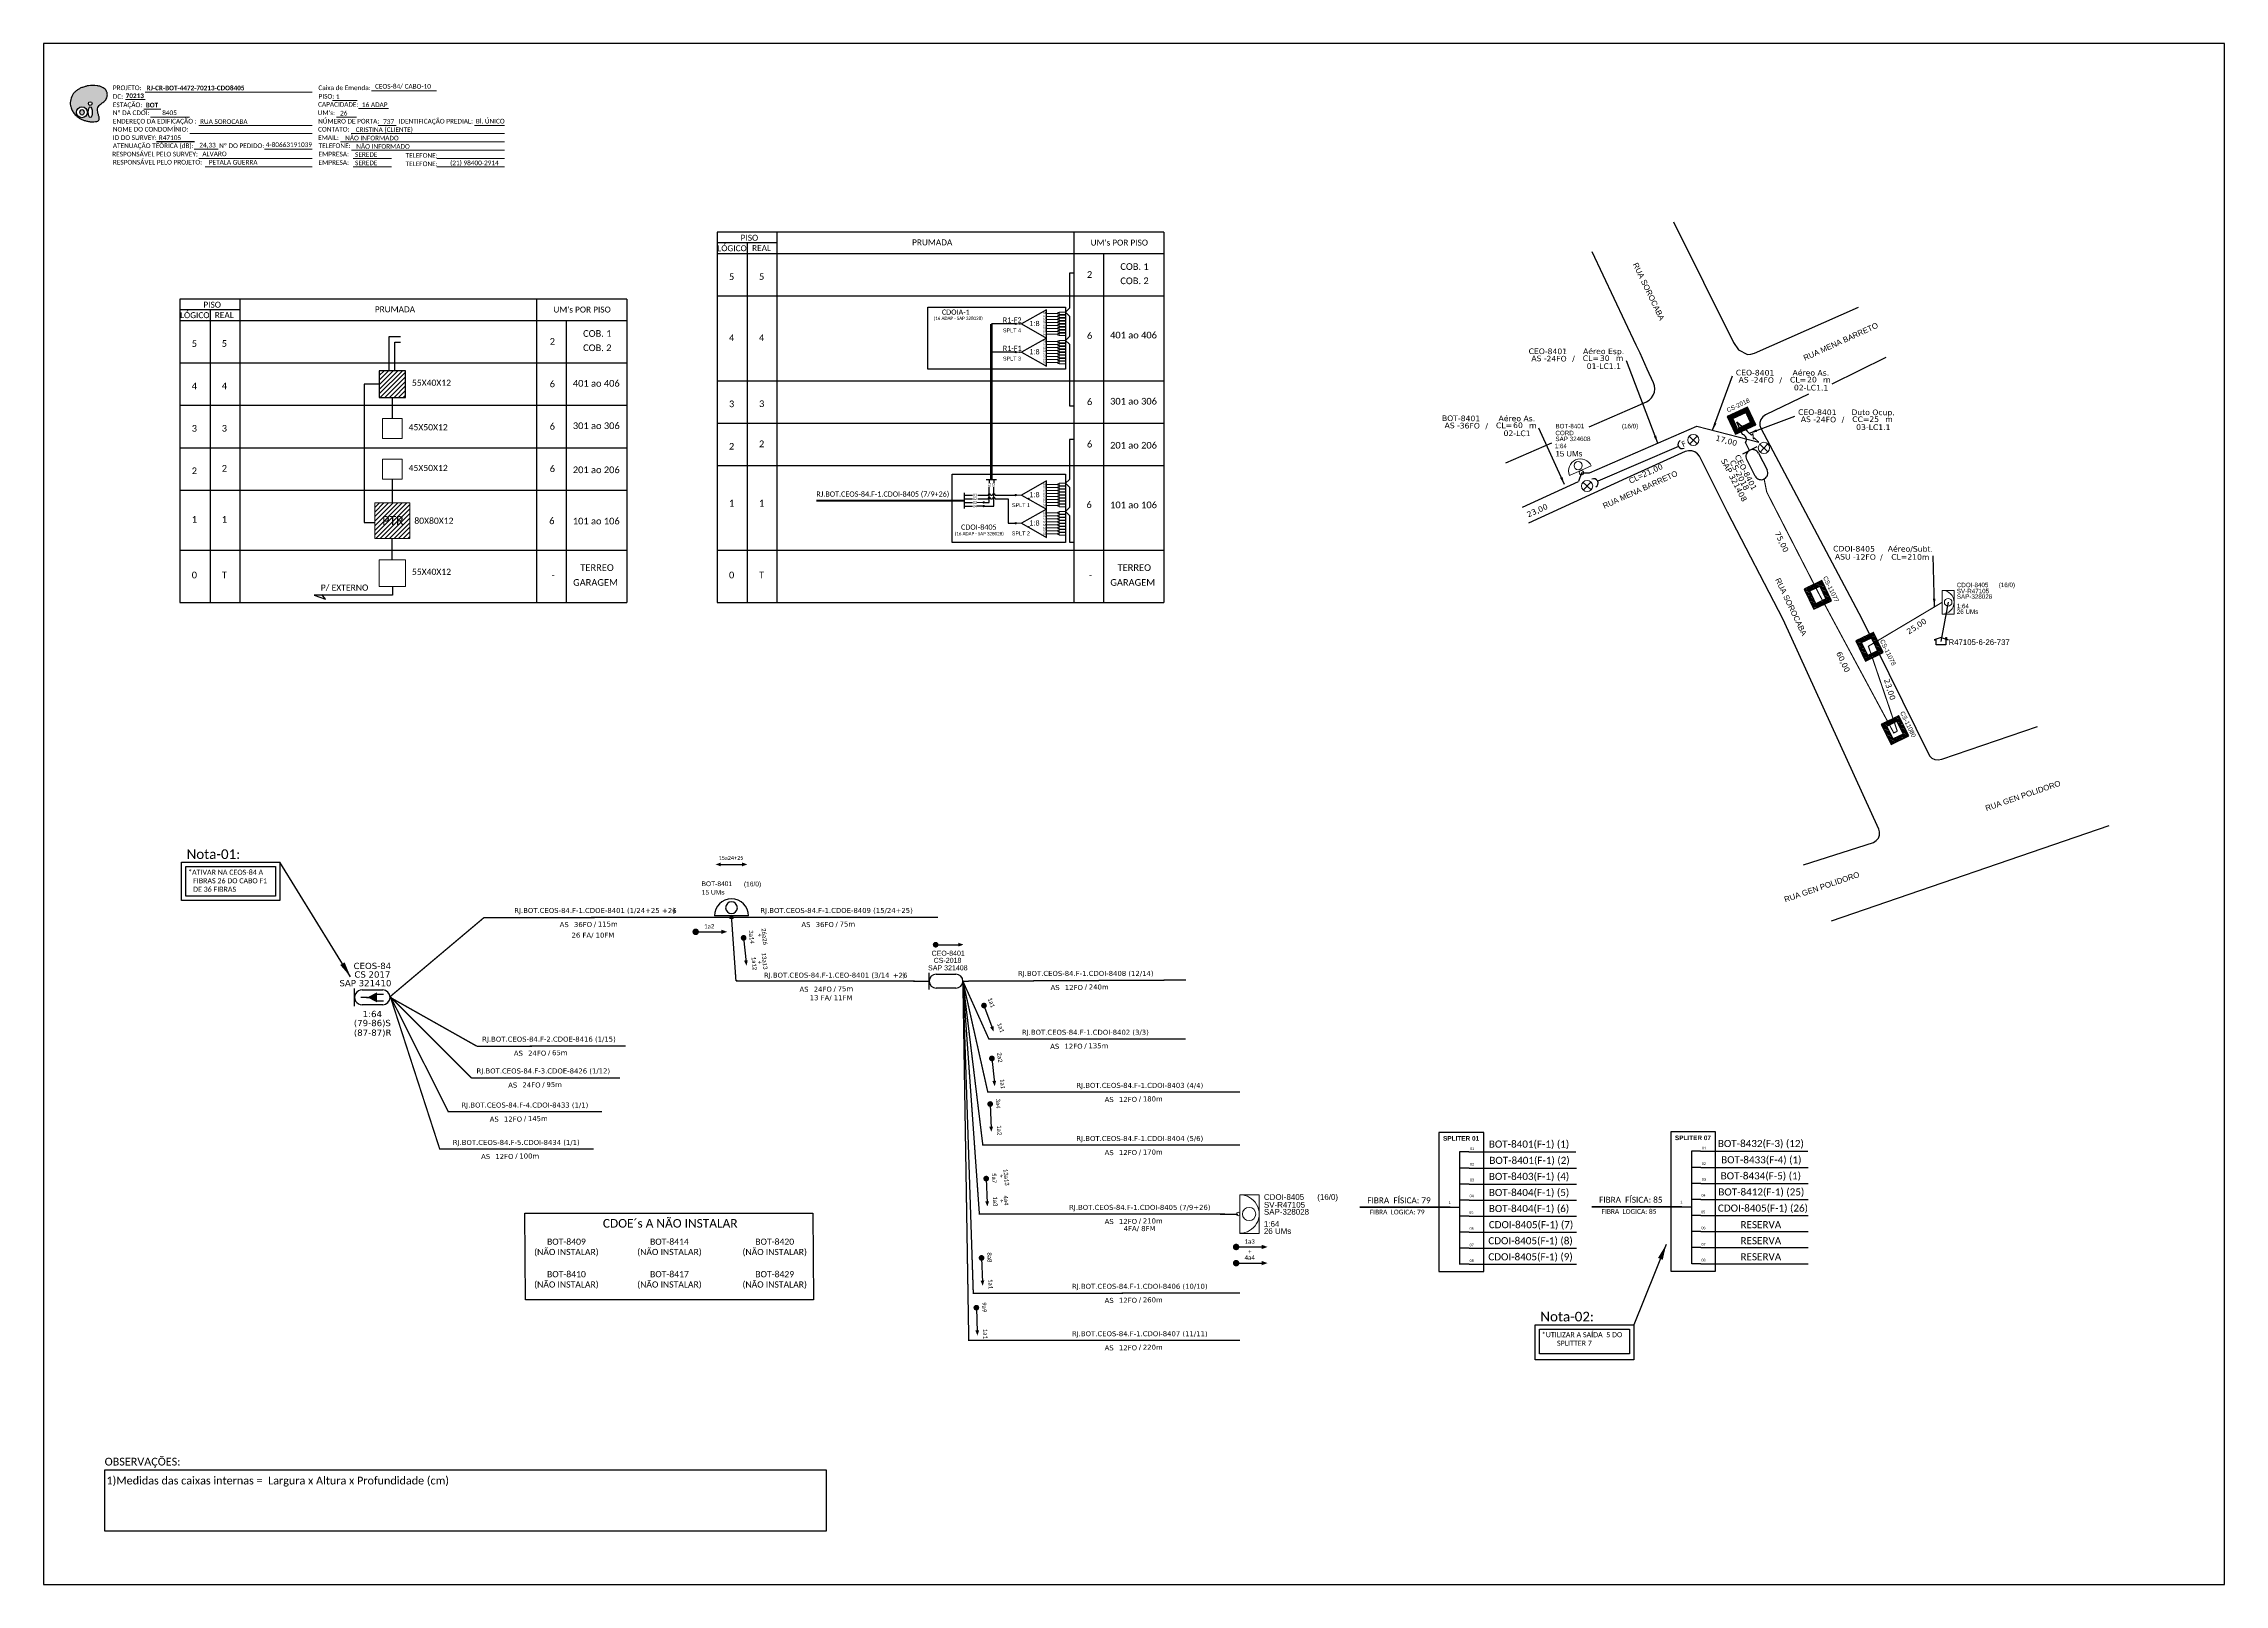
# Model space of a CAD drawing. Extents: x -4 to 837, y 1 to 595.
import ezdxf
from ezdxf.enums import TextEntityAlignment as Align

# ---------------------------------------------------------------- set-up
doc = ezdxf.new("R2010")
doc.units = 0
for name, color, linetype in [('10.1-Caixas Subterrâneas', 5, 'Continuous'), ('20.4-CEOS', 1, 'Continuous'), ('20.5-CEO', 1, 'Continuous'), ('CAP a instalar', 1, 'Continuous'), ('label_cabos', 7, 'Continuous'), ('medidas', 3, 'Continuous'), ('PROJETO_FTTH', 1, 'Continuous'), ('QUADRA', 7, 'Continuous'), ('SETA', 7, 'Continuous'), ('Subida Lateral', 5, 'Continuous'), ('surveys', 7, 'Continuous'), ('surveys legendas', 7, 'Continuous'), ('UNIFILAR', 7, 'Continuous')]:
    doc.layers.add(name, color=color, linetype=linetype)
for name, color, linetype, lineweight in [('10.4-Postes', 1, 'Continuous', 0), ("20.0-LEGENDA DOS CDO'S", 1, 'Continuous', 0), ('20.1-CDO_INTERIOR', 1, 'Continuous', 0), ('20.2-CDO_POSTE', 1, 'Continuous', 5), ('20.6-CORDOALHA_SUPORTE', 7, 'Continuous', 25), ('40.1-ETIQUETAS', 1, 'Continuous', 20), ('CORDOALHA_SUPORTE', 7, 'Continuous', 25), ('Segmento Logradouro Texto', 238, 'Continuous', 0)]:
    doc.layers.add(name, color=color, linetype=linetype, lineweight=lineweight)
doc.layers.add('DROP DE CLIENTE', color=140, linetype='Continuous', plot=False)
doc.styles.add('ARIAL', font='arial.ttf')
doc.styles.add('DIGICADE', font='arial.ttf')
doc.styles.add('MtXpl_Calibri', font='calibri.ttf')
doc.styles.add('ROMANS', font='arial.ttf')
doc.styles.add('siredit', font='verdana.ttf')
doc.styles.add('WMF-Calibri0', font='calibri.ttf')
doc.styles.add('WMF-Calibri1', font='calibrib.ttf')
doc.linetypes.add('FENCELINE1', pattern='A,0.25,-0.1,[133,ltypeshp.shx,S=0.1,R=0,X=-0.1,Y=0],-0.1,1', length=1.45)
doc.dimstyles.new('CC', dxfattribs={"dimtxt": 1, "dimasz": 2, "dimexe": 0.18, "dimexo": 0.0625, "dimgap": 0.09, "dimtad": 0, "dimdec": 0, "dimrnd": 1, "dimzin": 0, "dimdsep": 46, "dimtxsty": 'siredit', "dimblk": 'NONE', "dimcen": 0, "dimse1": 1, "dimse2": 1, "dimsd1": 1, "dimsd2": 1, "dimclrt": 7, "dimadec": 0, "dimazin": 0, "dimtfac": 1, "dimtdec": 0, "dimtofl": 0, "dimtmove": 0, "dimatfit": 3, "dimfxl": 0, "dimtolj": 1, "dimtzin": 0, "dimarcsym": 0})
doc.dimstyles.get("Standard").update_dxf_attribs({"dimtxt": 0.18, "dimasz": 0.18, "dimexe": 0.18, "dimexo": 0.0625, "dimgap": 0.09, "dimtad": 0, "dimtih": 1, "dimtoh": 1, "dimdec": 4, "dimzin": 0, "dimdsep": 46, "dimtxsty": 'Standard', "dimcen": 0.09, "dimadec": 0, "dimazin": 0, "dimtfac": 1, "dimtdec": 4, "dimtofl": 0, "dimtmove": 0, "dimatfit": 3, "dimfxl": 0, "dimtolj": 1, "dimtzin": 0, "dimarcsym": 0})

# ---------------------------------------------------------------- blocks, each defined once
blk = doc.blocks.new('OI')
h = blk.add_hatch(color=40)
edge = h.paths.add_edge_path()
edge.add_spline(control_points=[(4.35, -0.67), (3.92, -0.99), (3.26, -1.5), (2.81, -2.59), (2.9, -3.5), (3.06, -4.27), (3.31, -4.85), (3.37, -5.39), (3.4, -5.88), (3.2, -6.4), (2.54, -6.61), (1.65, -6.63), (0.55, -6.67), (-0.56, -6.42), (-1.61, -6.14), (-2.77, -5.61), (-3.92, -4.77), (-4.89, -3.7), (-5.34, -2.65), (-5.6, -1.94), (-5.85, -0.96), (-5.71, 0.47), (-5.1, 2.02), (-4.14, 3.02), (-3.3, 3.61), (-2.37, 4.16), (-1.36, 4.44), (-0.56, 4.7), (0.79, 4.85), (2.24, 4.97), (3.79, 4.57), (4.67, 4.21), (5.44, 3.65), (5.76, 2.99), (6.03, 2.21), (6.01, 1.46), (5.72, 0.64), (5.31, 0.08), (4.88, -0.38), (4.51, -0.55), (4.35, -0.67)], knot_values=[0, 0, 0, 0, 1.60434, 2.417191, 3.427595, 4.282808, 4.776746, 5.304182, 5.888771, 6.258406, 6.858137, 7.79129, 8.986195, 10.124242, 11.187857, 12.242908, 13.953784, 15.414161, 16.515391, 17.349188, 17.675853, 19.552021, 21.515531, 22.568638, 23.63245, 24.621084, 25.782718, 26.745347, 27.142653, 29.870543, 31.004649, 31.921532, 32.709589, 33.801391, 34.042471, 35.192333, 35.971461, 36.628871, 37.254359, 37.836911, 37.836911, 37.836911, 37.836911], degree=3, periodic=0)
h.paths.add_polyline_path([(1.13, -0.87, -1), (-0.04, -0.87, -1)], flags=16)
edge = h.paths.add_edge_path(flags=16)
edge.add_ellipse((0.56, -3.59), major_axis=(-0.02, 1.71), ratio=0.361305, start_angle=0, end_angle=360)
h.paths.add_polyline_path([(-0.36, -3.62, -1), (-3.8, -3.62, -1)], flags=16)
edge = h.paths.add_edge_path(flags=0)
edge.add_ellipse((-2.08, -3.62), major_axis=(0, 0.885), ratio=0.758294, start_angle=0, end_angle=360)
at = {"color": 40}
for centre, radius in [((-2.08, -3.62), 1.72), ((0.54, -0.87), 0.587)]:
    blk.add_circle(centre, radius, dxfattribs=at)
blk.add_ellipse((-2.08, -3.62), major_axis=(0, 0.885), ratio=0.758294, start_param=-3.141592653589792, end_param=3.141592653589792, dxfattribs=at)
blk.add_ellipse((0.56, -3.59), major_axis=(-0.02, 1.71), ratio=0.361305, dxfattribs=at)
at = {"color": 40, "start_tangent": (-0.800898, -0.598801), "end_tangent": (-0.800898, -0.598801)}
blk.add_spline([(4.35, -0.67), (3.2, -1.78), (2.9, -2.54), (2.92, -3.55), (3.12, -4.38), (3.28, -4.85), (3.37, -5.37), (3.35, -5.95), (3.2, -6.29), (2.66, -6.55), (1.73, -6.63), (0.54, -6.62), (-0.58, -6.41), (-1.6, -6.11), (-2.56, -5.67), (-3.95, -4.67), (-4.89, -3.56), (-5.37, -2.56), (-5.64, -1.78), (-5.72, -1.46), (-5.63, 0.42), (-4.84, 2.22), (-4.13, 2.99), (-3.27, 3.62), (-2.4, 4.09), (-1.3, 4.47), (-0.37, 4.72), (0.02, 4.77), (2.75, 4.8), (3.85, 4.53), (4.69, 4.16), (5.31, 3.68), (5.85, 2.73), (5.93, 2.5), (5.94, 1.35), (5.67, 0.62), (5.29, 0.08), (4.84, -0.36), (4.35, -0.67)], degree=3, dxfattribs=at)
blk = doc.blocks.new('SPLT_1-8_SC-APC')
at = {"color": 1, "lineweight": 0}
blk.add_lwpolyline([(-17.04, -7.55), (-19.26, -7.55)], dxfattribs=at)
at = {"color": 1}
blk.add_lwpolyline([(-7.37, -2.1), (-17.04, -7.55), (-7.37, -13), (-7.37, -2.1)], dxfattribs=at)
at = {"color": 3, "lineweight": 0}
for points in [[(-2.99, -3.51), (-7.37, -3.51)], [(-7.37, -4.66), (-2.99, -4.66)], [(-7.37, -5.82), (-2.99, -5.82)], [(-7.37, -6.97), (-2.99, -6.97)], [(-7.37, -8.12), (-2.99, -8.12)], [(-2.41, -3.02), (-2.41, -4)], [(-2.41, -3.02), (0, -3.02)], [(-2.41, -4), (0, -4)], [(-2.41, -4.17), (-2.41, -5.16)], [(-2.41, -4.17), (0, -4.17)], [(-2.41, -5.16), (0, -5.16)], [(-2.41, -5.32), (-2.41, -6.31)], [(-2.41, -5.32), (0, -5.32)], [(-2.41, -6.31), (0, -6.31)], [(-2.41, -6.48), (-2.41, -7.46)], [(-2.41, -6.48), (0, -6.48)], [(-2.41, -7.46), (0, -7.46)], [(-2.41, -7.63), (-2.41, -8.62)], [(-2.41, -7.63), (0, -7.63)], [(-7.37, -9.28), (-2.99, -9.28)], [(-7.37, -10.43), (-2.99, -10.43)], [(-7.37, -11.58), (-2.99, -11.58)], [(-2.41, -8.62), (0, -8.62)], [(-2.41, -8.78), (-2.41, -9.77)], [(-2.41, -8.78), (0, -8.78)], [(-2.41, -9.77), (0, -9.77)], [(-2.41, -9.94), (-2.41, -10.92)], [(-2.41, -9.94), (0, -9.94)], [(-2.41, -10.92), (0, -10.92)], [(-2.41, -11.09), (-2.41, -12.08)], [(-2.41, -11.09), (0, -11.09)], [(-2.41, -12.08), (0, -12.08)]]:
    blk.add_lwpolyline(points, dxfattribs=at)
for points in [[(-2.99, -3.22), (-2.41, -3.22), (-2.41, -3.8), (-2.99, -3.8)], [(-2.99, -4.38), (-2.41, -4.38), (-2.41, -4.95), (-2.99, -4.95)], [(-2.99, -5.53), (-2.41, -5.53), (-2.41, -6.1), (-2.99, -6.1)], [(-2.99, -6.68), (-2.41, -6.68), (-2.41, -7.26), (-2.99, -7.26)], [(-2.99, -7.84), (-2.41, -7.84), (-2.41, -8.41), (-2.99, -8.41)], [(-2.99, -8.99), (-2.41, -8.99), (-2.41, -9.56), (-2.99, -9.56)], [(-2.99, -10.14), (-2.41, -10.14), (-2.41, -10.72), (-2.99, -10.72)], [(-2.99, -11.3), (-2.41, -11.3), (-2.41, -11.87), (-2.99, -11.87)]]:
    blk.add_lwpolyline(points, close=True, dxfattribs=at)
at = {"color": 1, "style": 'ARIAL'}
for s, height, p in [('1:8', 2, (-13.91, -8.4)), ('S1', 0.75, (-8.74, -3.78)), ('S2', 0.75, (-8.74, -4.97)), ('S3', 0.75, (-8.74, -6.18)), ('S4', 0.75, (-8.74, -7.36)), ('S5', 0.75, (-8.74, -8.57)), ('S6', 0.75, (-8.74, -9.69)), ('S7', 0.75, (-8.74, -10.78)), ('S8', 0.75, (-8.74, -11.9))]:
    blk.add_text(s, height=height, dxfattribs=at).set_placement(p)
blk = doc.blocks.new('SPLITTER_')
blk.add_point((0, 0))
at = {"style": 'ARIAL', "flags": 4}
blk.add_attdef('SPLT', (0, -3.26), '', height=1.5, dxfattribs=at)
blk = doc.blocks.new('CDOE-TEXTO PADRÃO')
at = {"layer": "20.0-LEGENDA DOS CDO'S", "color": 0, "style": 'ARIAL'}
for tag, p in [('CDO_N', (0.49, 7.39)), ('SAP', (0.51, 1.67)), ('CORDOALHA', (0.5, 4.33)), ('SPLITER_1', (0.59, -0.91)), ('(XX-XX_F)S', (0.54, -8.29)), ('SPLITER_2', (0.6, -3.55)), ('(XX-XX_L)S', (0.55, -10.83)), ('UMS', (0.55, -13.15))]:
    blk.add_attdef(tag, p, '', height=1.7, rotation=0.11799, dxfattribs=at)
blk.add_attdef('FIBRAS_UTILIZADAS', text='', height=1.7, rotation=0.11799, dxfattribs=at).set_placement((19.77, 7.43), align=Align.CENTER)
blk = doc.blocks.new('ETIQUETA_RS5F')
at = {"layer": '40.1-ETIQUETAS', "color": 0, "style": 'siredit'}
blk.add_text('/', height=1.5, dxfattribs=at).set_placement((1.58, -1.95), align=Align.MIDDLE_RIGHT)
for tag, p in [('ETIQUETA_R_SECUNDARIA', (1.21, 2.1)), ('ETIQUETA_R_PRIMARIA', (1.21, 4.1)), ('F_ATIVAS/F_MORTAS', (1.14, -4.24))]:
    blk.add_attdef(tag, text='', height=1.5, dxfattribs=at).set_placement(p, align=Align.MIDDLE_CENTER)
for tag, p in [('TIPO_CABO', (-6.58, -2.12)), ('CAP_CABO', (0.4, -2.09))]:
    blk.add_attdef(tag, text='', height=1.5, dxfattribs=at).set_placement(p, align=Align.MIDDLE_RIGHT)
for tag, p in [('FUSÃO_1', (0.85, -8.39)), ('FUSÃO_2', (0.85, -10.6)), ('FUSÃO_3', (0.85, -12.93)), ('FUSÃO_4', (0.85, -15.14)), ('FUSÃO_5', (0.85, -17.16))]:
    blk.add_attdef(tag, text='', height=1.5, dxfattribs=at).set_placement(p, align=Align.CENTER)
blk.add_attdef('METROS', text='', height=1.5, dxfattribs=at).set_placement((2.14, -1.95), align=Align.MIDDLE_LEFT)
blk = doc.blocks.new('SAN')
at = {"layer": 'SETA'}
blk.add_lwpolyline([(-2.58, 0), (6.02, 0)], dxfattribs=at)
for points in [[(-2.1, -0.66), (-3.93, 0), (-2.1, 0.67)], [(5.33, 0.68), (7.16, 0.01), (5.33, -0.65)]]:
    blk.add_solid(points, dxfattribs=at)
blk = doc.blocks.new('SURVEY_SURVEY')
for p, q in [((0, 0.0000127), (-0.0000126, 0.000009)), ((-0.0000126, 0.000009), (-0.0000086, 0.000009)), ((-0.0000086, 0), (-0.0000086, 0.000009)), ((0.0000086, 0), (-0.0000086, 0)), ((0, 0.0000127), (0.0000126, 0.000009)), ((0.0000084, 0.0000132), (0.0000098, 0.0000132)), ((0.0000084, 0.0000103), (0.0000084, 0.0000132)), ((0.0000126, 0.000009), (0.0000086, 0.000009)), ((0.0000086, 0.000009), (0.0000086, 0)), ((0.0000098, 0.0000132), (0.0000098, 0.0000099))]:
    blk.add_line(p, q)
blk = doc.blocks.new('*X8')
at = {"color": 0, "linetype": 'Continuous'}
for p, q in [((-1.25, 0.34099), (-0.49099, 1.1)), ((-1.25, 0.517767), (-0.667767, 1.1)), ((-1.25, 0.694544), (-0.844544, 1.1)), ((-1.25, 0.87132), (-1.02132, 1.1)), ((-1.25, 1.048097), (-1.198097, 1.1)), ((-1.25, 0.164214), (-0.8035, 0.610714)), ((-1.25, -0.012563), (-0.8035, 0.433937)), ((-1.25, -0.18934), (-0.8035, 0.25716)), ((-1.25, -0.366117), (-0.8035, 0.080383)), ((-0.789214, 0.625), (-0.314214, 1.1)), ((-0.612437, 0.625), (-0.137437, 1.1)), ((-0.43566, 0.625), (0.03934, 1.1)), ((-0.258883, 0.625), (0.216117, 1.1)), ((-0.082107, 0.625), (0.392893, 1.1)), ((0.09467, 0.625), (0.56967, 1.1)), ((0.271447, 0.625), (0.746447, 1.1)), ((0.448223, 0.625), (0.923223, 1.1)), ((0.625, 0.625), (1.1, 1.1)), ((0.801777, 0.625), (1.25, 1.073223)), ((0.8035, 0.449947), (1.25, 0.896447)), ((0.8035, 0.27317), (1.25, 0.71967)), ((0.8035, 0.096393), (1.25, 0.542893)), ((0.8035, -0.080383), (1.25, 0.366117)), ((0.8035, -0.25716), (1.25, 0.18934)), ((0.8035, -0.433937), (1.25, 0.012563)), ((-1.25, -0.542893), (-0.8035, -0.096393)), ((-1.25, -0.71967), (-0.8035, -0.27317)), ((-1.25, -0.896447), (-0.8035, -0.449947)), ((-1.25, -1.073223), (-0.801777, -0.625)), ((-1.1, -1.1), (-0.625, -0.625)), ((-0.923223, -1.1), (-0.448223, -0.625)), ((-0.746447, -1.1), (-0.271447, -0.625)), ((-0.56967, -1.1), (-0.09467, -0.625)), ((-0.392893, -1.1), (0.082107, -0.625)), ((-0.216117, -1.1), (0.258883, -0.625)), ((-0.03934, -1.1), (0.43566, -0.625)), ((0.137437, -1.1), (0.612437, -0.625)), ((0.314214, -1.1), (0.789214, -0.625)), ((0.49099, -1.1), (1.25, -0.34099)), ((0.667767, -1.1), (1.25, -0.517767)), ((0.8035, -0.610714), (1.25, -0.164214)), ((0.844544, -1.1), (1.25, -0.694544)), ((1.02132, -1.1), (1.25, -0.87132)), ((1.198097, -1.1), (1.25, -1.048097))]:
    blk.add_line(p, q, dxfattribs=at)
blk = doc.blocks.new('MANHOLE_MQ')
at = {"color": 0, "linetype": 'Continuous'}
for p, q in [((0.0000062, 0.0000057), (-0.0000063, 0.0000057)), ((-0.0000063, 0.0000057), (-0.0000063, -0.0000053)), ((-0.000004, 0.0000033), (0.000004, 0.0000033)), ((-0.000004, -0.0000029), (-0.000004, 0.0000033)), ((0.000004, 0.0000033), (0.000004, -0.0000029)), ((0.0000062, -0.0000053), (0.0000062, 0.0000057)), ((-0.0000063, -0.0000053), (0.0000062, -0.0000053)), ((0.000004, -0.0000029), (-0.000004, -0.0000029)), ((0.000004, -0.0000029), (0.000004, -0.0000029))]:
    blk.add_line(p, q, dxfattribs=at)
at = {"color": 0, "linetype": 'Continuous', "xscale": 5e-06, "yscale": 5e-06, "zscale": 1e-05}
blk.add_blockref('*X8', (0, 0.0000002), dxfattribs=at)
blk = doc.blocks.new('Inst CDOE-16 CAIXA DIST OPT CDOE 48F_16D C_SPL_2_1_8')
at = {"layer": "20.0-LEGENDA DOS CDO'S", "color": 0, "style": 'ARIAL'}
for tag, p, height in [('CORDOALHA', (0.12, 4.02), 0.8), ('FID', (0.12, 5.25), 0.8), ('1:XX', (-0.01, 1.7), 0.8), ('SAP', (0.12, 2.96), 0.8), ('UMS', (0.14, 0.22), 1)]:
    blk.add_attdef(tag, p, '', height=height, rotation=0.118, dxfattribs=at)
at = {"layer": "20.0-LEGENDA DOS CDO'S", "color": 0}
for tag, p, style, flags in [('ID_ATIVIDADE', (0.12, 6.47), 'ARIAL', 3), ('FATOR', (7.92, 6.47), 'ARIAL', 1), ('QTDE', (0.1, -1.17), 'DIGICADE', 3)]:
    blk.add_attdef(tag, p, '', height=0.8, rotation=0.118, dxfattribs=dict(at, style=style, flags=flags))
at = {"layer": "20.0-LEGENDA DOS CDO'S", "color": 0, "style": 'ARIAL'}
blk.add_attdef('FIBRAS_UTILIZADAS', text='', height=0.8, rotation=0.118, dxfattribs=at).set_placement((13.48, 5.26), align=Align.CENTER)
blk = doc.blocks.new('Inst CORD ALUMINIO 4.8 MM 3F(sem recursos)')
at = {"layer": '20.6-CORDOALHA_SUPORTE', "color": 0, "lineweight": 0, "style": 'ROMANS'}
blk.add_attdef('LANCE', text='', height=1, dxfattribs=at).set_placement((-0.54, -2.21), align=Align.RIGHT)
for tag, p, flags in [('FATOR', (-5.2, -4.44), 3), ('ID_ATIVIDADE', (-5.2, -6.67), 3), ('FID', (-5.2, -8.9), 1)]:
    blk.add_attdef(tag, p, '', height=1, dxfattribs=dict(at, flags=flags))
at = {"layer": '20.6-CORDOALHA_SUPORTE', "color": 0, "style": 'siredit'}
blk.add_attdef('QTDE', (-0.54, -2.21), '', height=1, rotation=359.69, dxfattribs=at)
blk = doc.blocks.new('*U68')
at = {"color": 0}
blk.add_line((2.14, -0.58), (-2.1, -0.68), dxfattribs=at)
for centre, radius in [((0, 0.38), 0.733), ((0.03, -1.03), 0.393)]:
    blk.add_circle(centre, radius, dxfattribs=at)
blk.add_arc((0.02, -0.63), 2.12, 1.3782, 181.3782, dxfattribs=at)
blk = doc.blocks.new('Inst CB ESP CFOA-SM-AS-80-TS-24')
at = {"layer": 'label_cabos', "color": 0, "style": 'siredit'}
for tag, flags, p in [('ID_ATIVIDADE', 3, (1.31, 2.67)), ('FATOR', 1, (11.56, 2.55))]:
    blk.add_attdef(tag, text='', height=1, rotation=359.69, dxfattribs=dict(at, flags=flags)).set_placement(p, align=Align.MIDDLE_CENTER)
for tag, p in [('TIPO_CABO', (1.76, 0)), ('DESTINO_CABO', (3.13, 1.26)), ('CABO', (4.69, -0.05)), ('/', (7.71, -0.05)), ('LANCE', (10.81, 0)), ('TIPO_CABO', (13.11, 1.24)), ('UND', (15.96, 0)), ('FID', (13.15, -1.41))]:
    blk.add_attdef(tag, text='', height=1, rotation=359.69, dxfattribs=at).set_placement(p, align=Align.MIDDLE_CENTER)
blk.add_attdef('QTDE', (12.43, -0.47), '', height=1, rotation=359.69, dxfattribs=at)
blk = doc.blocks.new('Inst CB AS CFOA-SM-AS-80-TS-24')
at = {"layer": 'label_cabos', "color": 0, "style": 'siredit'}
for tag, flags, p in [('ID_ATIVIDADE', 3, (1.31, 2.67)), ('FATOR', 1, (11.56, 2.55))]:
    blk.add_attdef(tag, text='', height=1, rotation=359.69, dxfattribs=dict(at, flags=flags)).set_placement(p, align=Align.MIDDLE_CENTER)
for tag, p in [('TIPO_CABO', (1.76, 0)), ('DESTINO_CABO', (3.13, 1.26)), ('CABO', (4.69, -0.05)), ('/', (7.71, -0.05)), ('LANCE', (10.81, 0)), ('TIPO_CABO', (13.11, 1.24)), ('UND', (15.96, 0)), ('FID', (13.15, -1.41))]:
    blk.add_attdef(tag, text='', height=1, rotation=359.69, dxfattribs=at).set_placement(p, align=Align.MIDDLE_CENTER)
blk.add_attdef('QTDE', (12.43, -0.47), '', height=1, rotation=359.69, dxfattribs=at)
blk = doc.blocks.new('Inst CB DT OCUP CFOA-SM-AS-80-TS-24')
at = {"layer": 'label_cabos', "color": 0, "style": 'siredit'}
for tag, flags, p in [('ID_ATIVIDADE', 3, (1.31, 2.67)), ('FATOR', 1, (11.56, 2.55))]:
    blk.add_attdef(tag, text='', height=1, rotation=359.69, dxfattribs=dict(at, flags=flags)).set_placement(p, align=Align.MIDDLE_CENTER)
for tag, p in [('TIPO_CABO', (1.76, 0)), ('DESTINO_CABO', (3.13, 1.26)), ('CABO', (4.69, -0.05)), ('/', (7.71, -0.05)), ('LANCE', (10.91, 0)), ('TIPO_CABO', (13.11, 1.24)), ('UND', (15.96, 0)), ('FID', (13.15, -1.41))]:
    blk.add_attdef(tag, text='', height=1, rotation=359.69, dxfattribs=at).set_placement(p, align=Align.MIDDLE_CENTER)
blk.add_attdef('QTDE', (12.43, -0.47), '', height=1, rotation=359.69, dxfattribs=at)
blk = doc.blocks.new('Inst CB AS CFOA-SM-AS-80-TS-36')
at = {"layer": 'label_cabos', "color": 0, "style": 'siredit'}
for tag, flags, p in [('ID_ATIVIDADE', 3, (1.31, 2.67)), ('FATOR', 1, (11.56, 2.55))]:
    blk.add_attdef(tag, text='', height=1, rotation=359.69, dxfattribs=dict(at, flags=flags)).set_placement(p, align=Align.MIDDLE_CENTER)
for tag, p in [('TIPO_CABO', (1.76, 0)), ('DESTINO_CABO', (3.13, 1.26)), ('CABO', (4.69, -0.05)), ('/', (7.71, -0.05)), ('LANCE', (10.81, 0)), ('TIPO_CABO', (13.11, 1.24)), ('UND', (15.96, 0)), ('FID', (13.15, -1.41))]:
    blk.add_attdef(tag, text='', height=1, rotation=359.69, dxfattribs=at).set_placement(p, align=Align.MIDDLE_CENTER)
blk.add_attdef('QTDE', (12.43, -0.47), '', height=1, rotation=359.69, dxfattribs=at)
blk = doc.blocks.new('_None')
blk = doc.blocks.new('LEGENDA DOS CABOS')
at = {"layer": 'label_cabos', "color": 0, "style": 'siredit'}
for tag, p in [('TIPO_CABO', (2.74, 0.52)), ('ID', (4.24, 1.63)), ('CABO', (6.16, 0.47)), ('/', (9.19, 0.47)), ('METROS', (14.36, 0.47)), ('XX', (14.31, 1.67))]:
    blk.add_attdef(tag, text='', height=1, rotation=359.69, dxfattribs=at).set_placement(p, align=Align.MIDDLE_CENTER)
blk = doc.blocks.new('POLE_POLE')
at = {"color": 1}
for p, q in [((-0.0000033, 0.0000125), (0.0000083, 0.0000017)), ((0.0000079, 0.0000128), (-0.0000029, 0.0000013))]:
    blk.add_line(p, q, dxfattribs=at)
blk.add_circle((0.0000026, 0.0000072), 0.00000805, dxfattribs=at)

msp = doc.modelspace()

# ---------------------------------------------------------------- hatches: boundary and pattern name
h = msp.add_hatch(color=3)
h.dxf.hatch_style = 1
edge = h.paths.add_edge_path()
edge.add_arc((371.04, 487.22), 0.256, 0, 360)
h = msp.add_hatch(color=3)
h.dxf.hatch_style = 1
edge = h.paths.add_edge_path()
edge.add_arc((371.04, 476.33), 0.256, 0, 360)
h = msp.add_hatch()
h.set_pattern_fill('ANSI31', color=1, scale=10, style=0)
h.set_pattern_definition([(45, (-490.155, 70.7489), (-0.8838835, 0.8838835), [])])
h.paths.add_polyline_path([(135.71, 469.15), (125.56, 469.15), (125.56, 458.87), (135.71, 458.87)])
h.paths.add_polyline_path([(133.34, 459.06), (133.34, 464.21)], flags=16)
h = msp.add_hatch(color=3)
h.dxf.hatch_style = 1
edge = h.paths.add_edge_path()
edge.add_arc((371.01, 421.22), 0.256, 0, 360)
h = msp.add_hatch()
h.set_pattern_fill('ANSI31', color=1, scale=10, style=0)
h.set_pattern_definition([(45, (-487.7516, 20.4802), (-0.8838835, 0.8838835), [])])
h.paths.add_polyline_path([(123.87, 404.44), (137.44, 404.44), (137.44, 418.2), (123.87, 418.2)])
h.paths.add_polyline_path([(125.87, 408.8), (135.95, 408.8), (135.95, 413.95), (125.87, 413.95)], flags=24)
h = msp.add_hatch(color=3)
h.dxf.hatch_style = 1
edge = h.paths.add_edge_path()
edge.add_arc((358.65, 418.38), 0.256, 0, 360)
h = msp.add_hatch(color=3)
h.dxf.hatch_style = 1
edge = h.paths.add_edge_path()
edge.add_arc((358.65, 416.95), 0.256, 0, 360)
h = msp.add_hatch(color=3)
h.dxf.hatch_style = 1
edge = h.paths.add_edge_path()
edge.add_arc((371.04, 410.32), 0.256, 0, 360)

# ---------------------------------------------------------------- linework, layer by layer
for p, q in [((837.17, 595.26), (-3.83, 595.26)), ((-3.83, 595.26), (-3.83, 1.26)), ((837.17, 1.26), (837.17, 595.26)), ((-3.83, 1.26), (837.17, 1.26))]:
    msp.add_line(p, q)
at = {"color": 3}
msp.add_line((130.65, 418.2), (130.65, 427.33), dxfattribs=at)
at = {"color": 1}
msp.add_line((351.18, 422.14), (351.18, 416.03), dxfattribs=at)
at = {"color": 7}
msp.add_line((268.01, 259), (254.87, 259), dxfattribs=at)
at = {"color": 7, "linetype": 'Continuous'}
for p, q in [((631.62, 168.29), (631.62, 124.86)), ((635.14, 168.29), (631.62, 168.29)), ((542.23, 168.06), (542.23, 124.63)), ((545.74, 168.06), (542.23, 168.06)), ((545.92, 161.78), (542.4, 161.78)), ((635.32, 162), (631.8, 162)), ((545.92, 155.59), (542.4, 155.59)), ((635.32, 155.81), (631.8, 155.81)), ((538.58, 146.63), (542.21, 146.63)), ((545.92, 149.36), (542.4, 149.36)), ((545.92, 143.2), (542.4, 143.2)), ((627.97, 146.86), (631.61, 146.86)), ((635.32, 149.59), (631.8, 149.59)), ((635.32, 143.43), (631.8, 143.43)), ((545.92, 137.04), (542.4, 137.04)), ((635.32, 137.26), (631.8, 137.26)), ((545.92, 130.85), (542.4, 130.85)), ((635.32, 131.07), (631.8, 131.07)), ((545.92, 124.67), (542.4, 124.67)), ((635.32, 124.89), (631.8, 124.89))]:
    msp.add_line(p, q, dxfattribs=at)
at = {"color": 10, "linetype": 'Continuous'}
for p, q in [((635.14, 168.29), (676.51, 168.27)), ((545.74, 168.06), (587.12, 168.05)), ((545.92, 161.78), (587.29, 161.76)), ((635.32, 162), (676.69, 161.99)), ((545.92, 155.6), (587.29, 155.59)), ((635.32, 155.82), (676.69, 155.81)), ((545.92, 149.38), (587.29, 149.38)), ((545.92, 143.21), (587.29, 143.2)), ((635.32, 149.6), (676.69, 149.6)), ((635.32, 143.44), (676.69, 143.43)), ((545.92, 137.05), (587.29, 137.04)), ((635.32, 137.27), (676.69, 137.26)), ((545.92, 130.86), (587.29, 130.85)), ((635.32, 131.08), (676.69, 131.07)), ((545.92, 124.67), (587.29, 124.66)), ((635.32, 124.89), (676.69, 124.88))]:
    msp.add_line(p, q, dxfattribs=at)
at = {"color": 1, "linetype": 'Continuous', "lineweight": 60}
for p, q in [((538.58, 146.63), (503.79, 146.63)), ((627.97, 146.86), (593.19, 146.86))]:
    msp.add_line(p, q, dxfattribs=at)
at = {"color": 7, "lineweight": 0}
for points in [[(27.8, 573.66), (35.36, 573.66)], [(35.28, 576.58), (99.75, 576.58)], [(107.55, 573.3), (117.03, 573.3)], [(122.59, 577.07), (147.72, 577.07)], [(34.76, 570.02), (41.31, 570.02)], [(37.42, 566.95), (52.38, 566.95)], [(55.99, 563.71), (99.75, 563.71)], [(109.15, 566.95), (116.82, 566.95)], [(117.59, 570.19), (129.21, 570.19)], [(125.18, 563.71), (132.12, 563.71)], [(162.35, 563.71), (173.85, 563.71)], [(52.58, 560.6), (99.75, 560.6)], [(110.67, 557.36), (173.87, 557.36)], [(114.71, 560.6), (173.87, 560.6)], [(54.28, 554.57), (63.46, 554.57)], [(55.99, 551.02), (99.75, 551.02)], [(58.48, 547.78), (99.75, 547.78)], [(81.34, 554.57), (99.77, 554.57)], [(114.96, 554.13), (173.87, 554.13)], [(115.56, 551.02), (130.36, 551.02)], [(115.56, 547.78), (130.36, 547.78)], [(147.81, 551.02), (173.87, 551.02)], [(147.84, 547.78), (173.87, 547.78)], [(358.91, 418.38), (356.21, 418.38)]]:
    msp.add_lwpolyline(points, dxfattribs=at)
at = {"color": 7}
for points in [[(39.74, 557.54), (54.35, 557.54)], [(351.17, 418.38), (354.34, 418.38)]]:
    msp.add_lwpolyline(points, dxfattribs=at)
at = {"color": 0}
for points in [[(428.21, 522.56), (255.95, 522.56)], [(279.1, 518.45), (255.95, 518.45)], [(221.02, 496.75), (48.76, 496.75)], [(71.91, 492.64), (48.76, 492.64)]]:
    msp.add_lwpolyline(points, dxfattribs=at)
for points in [[(255.95, 522.56), (255.95, 379.84)], [(279.1, 379.84), (279.1, 522.56)], [(393.49, 522.56), (393.49, 379.84)], [(428.21, 522.56), (428.21, 379.84)], [(255.95, 514.34), (428.21, 514.34)], [(267.52, 518.45), (267.52, 379.84)], [(405.06, 379.84), (405.06, 514.34)], [(48.76, 496.75), (48.76, 379.84)], [(71.91, 379.84), (71.91, 496.75)], [(186.3, 496.75), (186.3, 379.84)], [(221.02, 496.75), (221.02, 379.84)], [(255.95, 497.99), (428.21, 497.99)], [(48.76, 488.53), (221.02, 488.53)], [(60.34, 492.64), (60.34, 379.84)], [(197.87, 379.84), (197.87, 488.53)], [(48.76, 472.18), (221.02, 472.18)], [(255.95, 465.29), (428.21, 465.29)], [(48.76, 455.83), (221.02, 455.83)], [(255.95, 448.94), (428.21, 448.94)], [(48.76, 439.48), (221.02, 439.48)], [(255.95, 432.59), (428.21, 432.59)], [(48.76, 423.13), (221.02, 423.13)], [(48.76, 399.95), (221.02, 399.95)], [(255.95, 399.95), (428.21, 399.95)], [(48.76, 379.84), (221.02, 379.84)], [(255.95, 379.84), (428.21, 379.84)]]:
    msp.add_lwpolyline(points)
at = {"color": 3}
for points in [[(393.5, 506.73), (391.85, 506.73), (391.84, 493.26), (390.27, 491.75), (391.84, 490.25), (391.84, 482.36), (390.27, 480.86), (391.84, 479.35), (391.84, 455.65), (393.49, 455.65)], [(129.46, 469.15), (129.46, 482.34), (133.74, 482.34)], [(131.61, 469.15), (131.61, 480.2), (133.74, 480.2)], [(125.56, 464.01), (119.74, 464.01), (119.74, 410.68), (123.87, 410.68)], [(130.64, 458.87), (130.64, 450.79)], [(393.49, 442.62), (391.84, 442.62), (391.84, 427.25), (390.27, 425.75), (391.84, 424.24), (391.84, 416.36), (390.27, 414.85), (391.84, 413.34), (391.84, 403.07), (393.49, 403.07)], [(351.18, 421.22), (354.34, 421.22)], [(356.41, 421.22), (360.37, 421.22)], [(361.37, 421.22), (362.12, 421.22)], [(363.12, 421.22), (371.01, 421.22)], [(130.64, 396.26), (130.64, 404.44)]]:
    msp.add_lwpolyline(points, dxfattribs=at)
at = {"color": 1}
for points in [[(337.14, 493.65), (390.27, 493.65), (390.27, 469.76), (337.14, 469.76)], [(135.71, 469.15), (125.56, 469.15), (125.56, 458.87), (135.71, 458.87)], [(346.54, 429.31), (390.27, 429.31), (390.27, 402.95), (346.54, 402.95)], [(49.3, 279.65), (87.32, 279.65), (87.32, 264.94), (49.3, 264.94)], [(50.99, 277.97), (85.64, 277.97), (85.64, 266.62), (50.99, 266.62)], [(571.36, 101.36), (609.38, 101.36), (609.38, 87.82), (571.36, 87.82)], [(573.05, 99.68), (607.7, 99.68), (607.7, 90.2), (573.05, 90.2)]]:
    msp.add_lwpolyline(points, close=True, dxfattribs=at)
at = {"color": 5, "const_width": 1}
msp.add_lwpolyline([(361.66, 427.2), (361.66, 487.22)], dxfattribs=at)
at = {"color": 5}
for points in [[(371.01, 487.22), (361.66, 487.22)], [(371.01, 476.33), (361.66, 476.33)], [(358.65, 418.38), (360.87, 418.38), (360.87, 424.3)], [(358.65, 416.95), (362.62, 416.96), (362.62, 424.3)], [(359.64, 427.2), (363.68, 427.19)], [(360.87, 427.2), (360.87, 425.88)], [(362.62, 427.2), (362.62, 425.88)], [(351.17, 416.95), (354.34, 416.95)], [(358.65, 416.95), (356.21, 416.95)]]:
    msp.add_lwpolyline(points, dxfattribs=at)
at = {"lineweight": 0}
for points in [[(134.47, 450.79), (126.81, 450.79), (126.81, 443.02), (134.47, 443.02)], [(134.47, 435.09), (126.81, 435.09), (126.81, 427.33), (134.47, 427.33)], [(135.71, 396.26), (125.56, 396.26), (125.56, 385.97), (135.71, 385.97)]]:
    msp.add_lwpolyline(points, close=True, dxfattribs=at)
at = {"color": 1, "lineweight": 0}
msp.add_lwpolyline([(123.87, 418.2), (137.44, 418.2), (137.44, 404.44), (123.87, 404.44)], close=True, dxfattribs=at)
at = {"color": 1}
msp.add_lwpolyline([(294.19, 419.09, 0.8, 0.8, 0), (351.18, 419.09, 0.8, 0.8, 0)], format="xyseb", dxfattribs=at)
at = {"color": 2}
for points in [[(351.18, 419.8), (354.34, 419.8)], [(356.41, 419.8), (360.37, 419.8)], [(361.37, 419.8), (362.12, 419.8)], [(363.12, 419.8), (368.08, 419.8), (368.08, 410.32), (371.01, 410.32)]]:
    msp.add_lwpolyline(points, dxfattribs=at)
at = {"color": 1}
for points in [[(130.65, 385.97), (130.65, 382.63), (100.52, 382.63)], [(100.52, 382.63), (104.93, 381.03)], [(104.93, 381.03), (103.52, 382.86)]]:
    msp.add_lwpolyline(points, dxfattribs=at)
for points, const_width in [([(247.02, 252.83, 1), (248.27, 252.83, 1)], 1.25), ([(266.07, 251.05, 1), (266.18, 249.95, 1)], 1.1), ([(339.63, 247.87, 1), (340.73, 247.87, 1)], 1.1), ([(358.63, 224.92, 1), (359.01, 223.89, 1)], 1.1), ([(361.82, 204.58, 1), (361.93, 203.48, 1)], 1.1), ([(361.2, 187, 1), (361.24, 185.9, 1)], 1.1), ([(359.65, 158.24, 1), (359.7, 157.14, 1)], 1.1), ([(357.85, 127.67, 1), (357.89, 126.57, 1)], 1.1), ([(455.43, 131.33, 1), (456.68, 131.33, 1)], 1.25), ([(455.43, 125.11, 1), (456.68, 125.11, 1)], 1.25), ([(355.85, 108.48, 1), (355.89, 107.38, 1)], 1.1)]:
    msp.add_lwpolyline(points, format="xyb", close=True, dxfattribs=dict(const_width=const_width))
at = {"color": 7}
for points in [[(534.26, 121.85), (551.54, 121.85), (551.54, 175.51), (534.26, 175.51)], [(623.65, 122.07), (640.93, 122.07), (640.93, 175.73), (623.65, 175.73)]]:
    msp.add_lwpolyline(points, close=True, dxfattribs=at)
at = {"color": 0}
msp.add_lwpolyline([(19.73, 45.46), (297.98, 45.46), (297.98, 21.75), (19.73, 21.75)], close=True, dxfattribs=at)
at = {"color": 3}
for centre in [(371.04, 487.22), (371.04, 476.33), (371.01, 421.22), (358.65, 418.38), (358.65, 416.95), (371.04, 410.32)]:
    msp.add_circle(centre, 0.256, dxfattribs=at)
for centre in [(360.87, 421.22), (362.62, 421.22)]:
    msp.add_arc(centre, 0.5, 359.99953, 179.99953, dxfattribs=at)
at = {"color": 2}
for centre, start, end in [((360.87, 419.8), 359.99385, 180.00615), ((362.62, 419.8), 359.99953, 179.99953)]:
    msp.add_arc(centre, 0.5, start, end, dxfattribs=at)
at = {"color": 7}
for centre, major_axis, start_param, end_param in [((261.44, 259), (-4.65, 4.65), 3.926991, 7.068583), ((261.44, 262.12), (-1.6, 1.6), 3.926991, 10.210176), ((261.44, 258.39), (0.43, 0.43), 5.497787, 11.780972)]:
    msp.add_ellipse(centre, major_axis=major_axis, ratio=1, start_param=start_param, end_param=end_param, dxfattribs=at)
at = {"layer": '20.1-CDO_INTERIOR', "color": 1, "lineweight": 18}
msp.add_lwpolyline([(732.94, 375.31), (732.94, 384.47), (728.36, 384.47), (728.36, 375.31)], close=True, dxfattribs=at)
msp.add_circle((730.65, 379.89), 1.47, dxfattribs=at)
msp.add_arc((728.36, 379.89), 4.58, 270.04041, 90.04041, dxfattribs=at)
at = {"layer": '20.4-CEOS', "color": 5}
for p, q in [((337.7, 230.54), (337.7, 237.06)), ((340.4, 236.5), (347.98, 236.5)), ((116.11, 224.14), (116.11, 231)), ((121.06, 227.57), (118.51, 227.57)), ((120.75, 227.57), (118.83, 227.57)), ((118.96, 230.42), (126.94, 230.42)), ((120.75, 227.57), (124.04, 227.57)), ((347.98, 231.1), (340.4, 231.1)), ((126.94, 224.73), (118.96, 224.73))]:
    msp.add_line(p, q, dxfattribs=at)
for points in [[(121.06, 227.57), (118.93, 227.57)], [(124.57, 228.83), (127.27, 228.84)], [(124.57, 226.2), (127.27, 226.2)]]:
    msp.add_lwpolyline(points, dxfattribs=at)
msp.add_lwpolyline([(121.06, 227.57, 0, 3.91, 0), (124.73, 227.58, 3.91, 3.91, 0)], format="xyseb", dxfattribs=at)
for centre, start, end in [((340.4, 233.8), 90, 270), ((347.98, 233.8), 270, 90)]:
    msp.add_arc(centre, 2.7, start, end, dxfattribs=at)
for centre, start_param, end_param in [((118.96, 227.57), 0.785398, 3.926991), ((126.94, 227.57), 3.926991, 7.068583)]:
    msp.add_ellipse(centre, major_axis=(2.01, 2.01), ratio=1, start_param=start_param, end_param=end_param, dxfattribs=at)
at = {"layer": '20.5-CEO', "color": 5}
for p, q in [((657.52, 437.33), (660.84, 430.9)), ((656.25, 428.54), (652.94, 434.97))]:
    msp.add_line(p, q, dxfattribs=at)
msp.add_lwpolyline([(656.81, 439.86), (651.29, 437.02)], dxfattribs=at)
for centre, start, end in [((655.23, 436.15), 27.24393, 207.24393), ((658.54, 429.72), 207.24393, 27.24393)]:
    msp.add_arc(centre, 2.58, start, end, dxfattribs=at)
at = {"layer": '40.1-ETIQUETAS', "color": 1}
msp.add_line((457.54, 136.62), (457.54, 151.45), dxfattribs=at)
msp.add_lwpolyline([(457.54, 151.45), (464.96, 151.45), (464.96, 136.59), (457.54, 136.59)], close=True, dxfattribs=at)
for centre, major_axis, start_param, end_param in [((457.54, 144.04), (-5.24, 5.24), 2.356194, 5.497787), ((456.85, 144.03), (-0.485, 0.485), 2.356194490191767, 8.639379797371353), ((461.06, 144.04), (1.81, 1.81), 3.926991, 10.210176)]:
    msp.add_ellipse(centre, major_axis=major_axis, ratio=1, start_param=start_param, end_param=end_param, dxfattribs=at)
at = {"layer": 'CAP a instalar', "color": 7, "linetype": 'FENCELINE1', "ltscale": 5}
for p, q in [((592.29, 429.76), (633.77, 447.73)), ((633.77, 447.73), (657.63, 441.64)), ((653.24, 445.72), (649.12, 449.26)), ((651.28, 444.62), (649.12, 449.26)), ((654.05, 438.44), (652.52, 441.48)), ((657.63, 441.64), (657.63, 441.64)), ((589.18, 429.81), (588.14, 426.48)), ((589.18, 429.81), (592.29, 429.76)), ((566.5, 416.59), (588.14, 426.48))]:
    msp.add_line(p, q, dxfattribs=at)
at = {"layer": 'CAP a instalar', "linetype": 'FENCELINE1', "ltscale": 5, "const_width": 0.431}
for points in [[(659.67, 427.4), (660.68, 422.37), (680.74, 383.29), (709.67, 329.52), (711.05, 330.15)], [(711.05, 330.15), (711.05, 330.15), (699.89, 362.94), (728.36, 379.89)]]:
    msp.add_lwpolyline(points, dxfattribs=at)
at = {"layer": 'CAP a instalar', "color": 5, "linetype": 'FENCELINE1', "ltscale": 7, "const_width": 0.515}
for points in [[(129.79, 227.84), (166.01, 258.33)], [(166.01, 258.33), (261.44, 258.39)], [(261.44, 258.39), (263.16, 233.94), (263.16, 233.94)], [(263.16, 233.94), (337.7, 233.8)]]:
    msp.add_lwpolyline(points, dxfattribs=at)
at = {"layer": 'CAP a instalar', "color": 7, "linetype": 'FENCELINE1', "ltscale": 7, "const_width": 0.515}
for points in [[(261.44, 258.39), (341.03, 258.44)], [(161.17, 196.46), (129.79, 227.84)], [(129.79, 227.57), (163.25, 208.73)], [(163.25, 208.73), (220.57, 208.79)], [(161.07, 196.46), (218.39, 196.52)]]:
    msp.add_lwpolyline(points, dxfattribs=at)
at = {"layer": 'CAP a instalar', "color": 8, "linetype": 'FENCELINE1', "ltscale": 7, "const_width": 0.515}
for points in [[(129.79, 228.11), (152.24, 183.49), (211.55, 183.49)], [(129.79, 228.11), (148.93, 169.08), (208.23, 169.08)], [(350.68, 233.8), (350.68, 233.8), (436.69, 234.24)], [(350.68, 233.8), (360.67, 211.56), (436.55, 211.56)], [(350.68, 233.8), (360.28, 191.08), (457.54, 191.08)], [(350.68, 233.8), (358.37, 170.59), (457.54, 170.59)], [(350.68, 233.8), (354.69, 113.42), (457.54, 113.61)], [(350.68, 233.8), (352.94, 95.33), (457.54, 95.33)]]:
    msp.add_lwpolyline(points, dxfattribs=at)
at = {"layer": 'CAP a instalar', "color": 1, "linetype": 'FENCELINE1', "ltscale": 7, "const_width": 0.515}
msp.add_lwpolyline([(350.68, 233.8), (357.04, 144.03), (456.79, 143.98)], dxfattribs=at)
at = {"layer": 'CAP a instalar', "color": 7, "linetype": 'FENCELINE1', "ltscale": 5}
msp.add_arc((650.82, 442.62), 2.04, 326.00009, 77.00527, dxfattribs=at)
at = {"layer": 'CORDOALHA_SUPORTE'}
msp.add_line((626.59, 440), (595.49, 426.59), dxfattribs=at)
for centre, start, end in [((628.04, 440.76), 117.62633, 297.62633), ((594.02, 425.86), 296.62753, 116.62753)]:
    msp.add_arc(centre, 1.64, start, end, dxfattribs=at)
at = {"layer": 'DROP DE CLIENTE'}
msp.add_lwpolyline([(730.65, 379.89), (727.87, 364.8)], dxfattribs=at)
at = {"layer": 'PROJETO_FTTH', "ltscale": 2, "elevation": -0.66}
msp.add_lwpolyline([(181.76, 144.43), (292.82, 144.43), (293.09, 110.9), (182.02, 110.9)], close=True, dxfattribs=at)
at = {"layer": 'QUADRA'}
for points in [[(624.68, 526.6), (647.86, 479.99), (649.83, 477.21), (653.28, 475.4), (654.56, 475.53), (655.94, 475.96), (696.03, 493.72)], [(674.92, 278.64), (701.83, 287.33), (702.91, 288), (703.72, 288.97), (704.17, 290.12), (704.22, 291.33), (703.89, 292.41), (667.03, 373.22), (645.52, 414.65), (634.81, 436.15), (634.04, 437.15), (633, 437.88), (631.75, 438.3), (630.45, 438.32), (629.17, 437.96), (606.55, 427.79), (568.82, 410.44)]]:
    msp.add_lwpolyline(points, dxfattribs=at)
at = {"layer": 'QUADRA', "color": 4}
for points in [[(624.68, 526.6), (647.86, 479.99), (649.83, 477.21), (653.28, 475.4), (654.56, 475.53), (655.94, 475.96), (696.03, 493.72)], [(610.34, 478.99), (593.39, 515.05)], [(592.17, 447.55), (609.88, 455.21), (614.27, 457.15), (615.33, 457.84), (616.24, 458.75), (616.92, 459.79), (617.35, 460.94), (617.5, 462.15), (617.4, 463.37), (617.01, 464.54), (614.62, 469.75), (611.81, 475.86), (610.34, 478.99)], [(706.63, 474.27), (685.83, 463.95)], [(676.73, 460.11), (660.21, 452.13), (659.15, 451.4), (658.41, 450.39), (658, 449.24), (658.02, 448.02), (658.35, 447.07), (658.35, 447.07), (697.35, 373.56), (723.43, 320.68)], [(560.08, 433.68), (577.75, 441.32)], [(674.92, 278.64), (701.83, 287.33), (702.91, 288), (703.72, 288.97), (704.17, 290.12), (704.22, 291.33), (703.89, 292.41), (667.03, 373.22), (645.52, 414.65), (634.81, 436.15), (634.04, 437.15), (633, 437.88), (631.75, 438.3), (630.45, 438.32), (629.17, 437.96), (606.55, 427.79), (568.82, 410.44)], [(723.43, 320.68), (723.43, 320.68), (724.37, 319.84), (725.53, 319.28), (726.84, 319.1), (728.26, 319.35), (765.07, 332.05)], [(792.57, 293.72), (685.55, 256.9)]]:
    msp.add_lwpolyline(points, dxfattribs=at)
at = {"layer": 'SETA', "color": 7}
msp.add_lwpolyline([(247.64, 252.83), (258.36, 252.83)], dxfattribs=at)
at = {"layer": 'SETA'}
for points in [[(266.12, 250.5), (267.07, 241.05)], [(340.18, 247.87), (349.68, 247.87)], [(358.82, 224.4), (362.13, 215.5)], [(361.88, 204.03), (362.83, 194.59)], [(361.22, 186.45), (361.59, 176.96)], [(359.67, 157.69), (360.05, 148.2)], [(357.87, 127.12), (358.24, 117.63)], [(456.06, 131.33), (466.77, 131.33)], [(456.06, 125.11), (466.77, 125.11)], [(355.87, 107.93), (356.24, 98.44)]]:
    msp.add_lwpolyline(points, dxfattribs=at)
for points in [[(257.5, 253.67), (259.78, 252.84), (257.5, 252.01)], [(348.91, 248.62), (350.94, 247.89), (348.91, 247.15)], [(267.74, 241.89), (267.22, 239.8), (266.28, 241.74)], [(362.56, 216.48), (362.58, 214.33), (361.18, 215.97)], [(363.5, 195.42), (362.97, 193.33), (362.04, 195.27)], [(362.31, 177.75), (361.66, 175.7), (360.84, 177.7)], [(360.77, 148.99), (360.11, 146.94), (359.29, 148.93)], [(465.91, 132.17), (468.19, 131.34), (465.91, 130.51)], [(358.96, 118.42), (358.31, 116.37), (357.49, 118.37)], [(465.91, 125.95), (468.19, 125.12), (465.91, 124.29)], [(356.96, 99.23), (356.31, 97.18), (355.49, 99.17)]]:
    msp.add_solid(points, dxfattribs=at)
at = {"layer": 'Subida Lateral', "color": 5, "const_width": 0.431}
msp.add_lwpolyline([(653.24, 445.74), (654.73, 444.34), (655.32, 444.87), (655.54, 442.93), (655.93, 443.19), (657.59, 441.62)], dxfattribs=at)

# ---------------------------------------------------------------- block references
at = {"color": 7, "xscale": 1.213923925163967, "yscale": 1.213923925163967, "zscale": 1.213923925163967, "rotation": 0.1532896023949059}
msp.add_blockref('OI', (13.47, 573.2), dxfattribs=at)
at = {"color": 3}
for p in [(390.27, 494.77), (390.27, 483.87), (390.27, 428.77), (390.27, 417.87)]:
    msp.add_blockref('SPLT_1-8_SC-APC', p, dxfattribs=at)
ref = msp.add_blockref('SPLITTER_', (372.66, 487.22), dxfattribs=dict(xscale=-1))
ref.add_attrib('SPLT', 'SPLT 4', (366.12, 483.96), dxfattribs={"height": 1.5, "style": 'ARIAL'})
ref = msp.add_blockref('SPLITTER_', (372.66, 476.33), dxfattribs=dict(xscale=-1))
ref.add_attrib('SPLT', 'SPLT 3', (366.12, 473.07), dxfattribs={"height": 1.5, "style": 'ARIAL'})
at = {"color": 3, "lineweight": 0, "xscale": 2.155198647187053, "yscale": 2.155198647187053, "zscale": 2.155198647187053, "rotation": 25.25316339457389}
msp.add_blockref('Inst CORD ALUMINIO 4.8 MM 3F(sem recursos)', (612.22, 432.74), dxfattribs=at).add_auto_attribs({'QTDE': '21,00', 'LANCE': 'CL='})
ref = msp.add_blockref('SPLITTER_', (376.13, 419.84), dxfattribs=dict(xscale=-1))
ref.add_attrib('SPLT', 'SPLT 1', (369.59, 416.58), dxfattribs={"height": 1.5, "style": 'ARIAL'})
ref = msp.add_blockref('SPLITTER_', (376.08, 408.94), dxfattribs=dict(xscale=-1))
ref.add_attrib('SPLT', 'SPLT 2', (369.54, 405.68), dxfattribs={"height": 1.5, "style": 'ARIAL'})
at = {"layer": '10.1-Caixas Subterrâneas', "color": 30, "xscale": 689205.7044386644}
for p, yscale, zscale, rotation in [((651.04, 449.79), 689205.7044386646, 689205.7044386644, 25.03790288211965), ((680.52, 382.79), 689205.7044386645, 689205.7044386645, 115.8011527162112), ((700.45, 362.84), 689205.7044386645, 689205.7044386645, 115.8011527162112), ((710.25, 330.69), 689205.7044386645, 689205.7044386645, 115.8011527162112)]:
    msp.add_blockref('MANHOLE_MQ', p, dxfattribs=dict(at, yscale=yscale, zscale=zscale, rotation=rotation))
at = {"layer": '10.4-Postes', "xscale": 270100.2695920331, "yscale": 270100.2695920331, "zscale": 270100.2695920331}
for p in [(631.67, 440.51), (658.88, 437.44), (590.68, 422.77)]:
    msp.add_blockref('POLE_POLE', p, dxfattribs=at)
at = {"layer": "20.0-LEGENDA DOS CDO'S", "color": 7, "lineweight": 0, "xscale": 2.155198647187053, "yscale": 2.155198647187053, "zscale": 2.155198647187053}
msp.add_blockref('Inst CDOE-16 CAIXA DIST OPT CDOE 48F_16D C_SPL_2_1_8', (578.93, 435.62), dxfattribs=at).add_auto_attribs({'FID': 'BOT-8401', 'CORDOALHA': 'CORD', 'SAP': 'SAP 324608', '1:XX': '1:64', 'UMS': '15 UMs', 'FIBRAS_UTILIZADAS': '(16/0)'})
at = {"layer": '20.2-CDO_POSTE', "color": 7, "xscale": 2.155198647187053, "yscale": 2.155198647187053, "zscale": 2.155198647187053, "rotation": 22.47566688143282}
msp.add_blockref('*U68', (588.28, 431.83), dxfattribs=at)
at = {"layer": '20.2-CDO_POSTE', "color": 7}
ref = msp.add_blockref('CDOE-TEXTO PADRÃO', (257.75, 258.22), dxfattribs=dict(at, xscale=1.073645861339158, yscale=1.073645861339158, zscale=1.073645858178947))
ref.add_attrib('CDO_N', 'BOT-8401', (249.91, 270.44), dxfattribs={"layer": "20.0-LEGENDA DOS CDO'S", "color": 0, "height": 1.825, "rotation": 0.11799, "style": 'ARIAL'})
ref.add_attrib('CORDOALHA', '15 UMs', (249.98, 267.15), dxfattribs={"layer": "20.0-LEGENDA DOS CDO'S", "color": 0, "height": 1.825, "rotation": 0.11799, "style": 'ARIAL'})
ref.add_attrib('FIBRAS_UTILIZADAS', '       (16/0)', dxfattribs={"layer": "20.0-LEGENDA DOS CDO'S", "color": 0, "height": 1.825, "rotation": 0.11799, "style": 'ARIAL'}).set_placement((267.08, 270.36), align=Align.CENTER)
at = {"layer": '20.2-CDO_POSTE', "color": 5}
ref = msp.add_blockref('CDOE-TEXTO PADRÃO', (337.36, 235.9), dxfattribs=dict(at, xscale=1.142662202303419, yscale=1.142662202303419, zscale=1.142662202303419))
ref.add_attrib('CDO_N', 'CEO-8401', (338.61, 243.61), dxfattribs={"layer": "20.0-LEGENDA DOS CDO'S", "color": 0, "height": 1.942, "rotation": 0.11799, "style": 'ARIAL'})
ref.add_attrib('CORDOALHA', 'CS-2018', (339.41, 240.85), dxfattribs={"layer": "20.0-LEGENDA DOS CDO'S", "color": 0, "height": 1.942, "rotation": 0.11799, "style": 'ARIAL'})
ref.add_attrib('SAP', 'SAP 321408', (337.27, 237.97), dxfattribs={"layer": "20.0-LEGENDA DOS CDO'S", "color": 0, "height": 1.942, "rotation": 0.11799, "style": 'ARIAL'})
at = {"layer": '40.1-ETIQUETAS', "color": 7}
ref = msp.add_blockref('ETIQUETA_RS5F', (300.43, 258.35), dxfattribs=dict(at, xscale=1.28837501324487, yscale=1.28837501324487, zscale=1.288375013246126))
ref.add_attrib('ETIQUETA_R_SECUNDARIA', 'RJ.BOT.CEOS-84.F-1.CDOE-8409 (15/24+25)', dxfattribs={"color": 0, "height": 1.9326, "style": 'siredit'}).set_placement((301.96, 261.07), align=Align.MIDDLE_CENTER)
ref.add_attrib('TIPO_CABO', 'AS', dxfattribs={"color": 0, "height": 1.933, "style": 'siredit'}).set_placement((291.91, 255.63), align=Align.MIDDLE_RIGHT)
ref.add_attrib('CAP_CABO', '36FO', dxfattribs={"color": 0, "height": 1.933, "style": 'siredit'}).set_placement((300.9, 255.66), align=Align.MIDDLE_RIGHT)
ref.add_attrib('METROS', '75m', dxfattribs={"color": 0, "height": 1.933, "style": 'siredit'}).set_placement((303.15, 255.84), align=Align.MIDDLE_LEFT)
at = {"layer": '40.1-ETIQUETAS', "color": 8}
ref = msp.add_blockref('ETIQUETA_RS5F', (396.52, 234.09), dxfattribs=dict(at, xscale=1.288375013245874, yscale=1.288375013245874, zscale=1.288375013245874))
ref.add_attrib('ETIQUETA_R_SECUNDARIA', 'RJ.BOT.CEOS-84.F-1.CDOI-8408 (12/14)', dxfattribs={"color": 0, "height": 1.9326, "style": 'siredit'}).set_placement((398.04, 236.8), align=Align.MIDDLE_CENTER)
ref.add_attrib('TIPO_CABO', 'AS', dxfattribs={"color": 0, "height": 1.933, "style": 'siredit'}).set_placement((387.99, 231.36), align=Align.MIDDLE_RIGHT)
ref.add_attrib('CAP_CABO', '12FO', dxfattribs={"color": 0, "height": 1.933, "style": 'siredit'}).set_placement((396.99, 231.39), align=Align.MIDDLE_RIGHT)
ref.add_attrib('METROS', '240m', dxfattribs={"color": 0, "height": 1.933, "style": 'siredit'}).set_placement((399.24, 231.57), align=Align.MIDDLE_LEFT)
at = {"layer": '40.1-ETIQUETAS', "color": 7}
ref = msp.add_blockref('ETIQUETA_RS5F', (189.53, 208.75), dxfattribs=dict(at, xscale=1.28837501324487, yscale=1.28837501324487, zscale=1.288375013246126))
ref.add_attrib('ETIQUETA_R_SECUNDARIA', 'RJ.BOT.CEOS-84.F-2.CDOE-8416 (1/15)', dxfattribs={"color": 0, "height": 1.9326, "style": 'siredit'}).set_placement((191.05, 211.46), align=Align.MIDDLE_CENTER)
ref.add_attrib('TIPO_CABO', 'AS', dxfattribs={"color": 0, "height": 1.933, "style": 'siredit'}).set_placement((181.01, 206.03), align=Align.MIDDLE_RIGHT)
ref.add_attrib('CAP_CABO', '24FO', dxfattribs={"color": 0, "height": 1.933, "style": 'siredit'}).set_placement((190, 206.06), align=Align.MIDDLE_RIGHT)
ref.add_attrib('METROS', '65m', dxfattribs={"color": 0, "height": 1.933, "style": 'siredit'}).set_placement((192.25, 206.24), align=Align.MIDDLE_LEFT)
at = {"layer": '40.1-ETIQUETAS', "color": 8}
ref = msp.add_blockref('ETIQUETA_RS5F', (396.38, 211.41), dxfattribs=dict(at, xscale=1.288375013245874, yscale=1.288375013245874, zscale=1.288375013245874))
ref.add_attrib('ETIQUETA_R_SECUNDARIA', 'RJ.BOT.CEOS-84.F-1.CDOI-8402 (3/3)', dxfattribs={"color": 0, "height": 1.9326, "style": 'siredit'}).set_placement((397.9, 214.12), align=Align.MIDDLE_CENTER)
ref.add_attrib('TIPO_CABO', 'AS', dxfattribs={"color": 0, "height": 1.933, "style": 'siredit'}).set_placement((387.86, 208.69), align=Align.MIDDLE_RIGHT)
ref.add_attrib('CAP_CABO', '12FO', dxfattribs={"color": 0, "height": 1.933, "style": 'siredit'}).set_placement((396.85, 208.72), align=Align.MIDDLE_RIGHT)
ref.add_attrib('METROS', '135m', dxfattribs={"color": 0, "height": 1.933, "style": 'siredit'}).set_placement((399.1, 208.9), align=Align.MIDDLE_LEFT)
at = {"layer": '40.1-ETIQUETAS', "color": 7}
ref = msp.add_blockref('ETIQUETA_RS5F', (187.35, 196.49), dxfattribs=dict(at, xscale=1.28837501324487, yscale=1.28837501324487, zscale=1.288375013246126))
ref.add_attrib('ETIQUETA_R_SECUNDARIA', 'RJ.BOT.CEOS-84.F-3.CDOE-8426 (1/12)', dxfattribs={"color": 0, "height": 1.9326, "style": 'siredit'}).set_placement((188.87, 199.2), align=Align.MIDDLE_CENTER)
ref.add_attrib('TIPO_CABO', 'AS', dxfattribs={"color": 0, "height": 1.933, "style": 'siredit'}).set_placement((178.82, 193.76), align=Align.MIDDLE_RIGHT)
ref.add_attrib('CAP_CABO', '24FO', dxfattribs={"color": 0, "height": 1.933, "style": 'siredit'}).set_placement((187.82, 193.79), align=Align.MIDDLE_RIGHT)
ref.add_attrib('METROS', '95m', dxfattribs={"color": 0, "height": 1.933, "style": 'siredit'}).set_placement((190.07, 193.97), align=Align.MIDDLE_LEFT)
at = {"layer": '40.1-ETIQUETAS', "color": 8}
ref = msp.add_blockref('ETIQUETA_RS5F', (417.37, 190.93), dxfattribs=dict(at, xscale=1.288375013245874, yscale=1.288375013245874, zscale=1.288375013245874))
ref.add_attrib('ETIQUETA_R_SECUNDARIA', 'RJ.BOT.CEOS-84.F-1.CDOI-8403 (4/4)', dxfattribs={"color": 0, "height": 1.9326, "style": 'siredit'}).set_placement((418.89, 193.64), align=Align.MIDDLE_CENTER)
ref.add_attrib('TIPO_CABO', 'AS', dxfattribs={"color": 0, "height": 1.933, "style": 'siredit'}).set_placement((408.84, 188.2), align=Align.MIDDLE_RIGHT)
ref.add_attrib('CAP_CABO', '12FO', dxfattribs={"color": 0, "height": 1.933, "style": 'siredit'}).set_placement((417.84, 188.23), align=Align.MIDDLE_RIGHT)
ref.add_attrib('METROS', '180m', dxfattribs={"color": 0, "height": 1.933, "style": 'siredit'}).set_placement((420.09, 188.41), align=Align.MIDDLE_LEFT)
ref = msp.add_blockref('ETIQUETA_RS5F', (180.22, 183.34), dxfattribs=dict(at, xscale=1.288375013245874, yscale=1.288375013245874, zscale=1.288375013245874))
ref.add_attrib('ETIQUETA_R_SECUNDARIA', 'RJ.BOT.CEOS-84.F-4.CDOI-8433 (1/1)', dxfattribs={"color": 0, "height": 1.9326, "style": 'siredit'}).set_placement((181.74, 186.05), align=Align.MIDDLE_CENTER)
ref.add_attrib('TIPO_CABO', 'AS', dxfattribs={"color": 0, "height": 1.933, "style": 'siredit'}).set_placement((171.69, 180.62), align=Align.MIDDLE_RIGHT)
ref.add_attrib('CAP_CABO', '12FO', dxfattribs={"color": 0, "height": 1.933, "style": 'siredit'}).set_placement((180.69, 180.64), align=Align.MIDDLE_RIGHT)
ref.add_attrib('METROS', '145m', dxfattribs={"color": 0, "height": 1.933, "style": 'siredit'}).set_placement((182.94, 180.82), align=Align.MIDDLE_LEFT)
ref = msp.add_blockref('ETIQUETA_RS5F', (176.9, 168.93), dxfattribs=dict(at, xscale=1.288375013245874, yscale=1.288375013245874, zscale=1.288375013245874))
ref.add_attrib('ETIQUETA_R_SECUNDARIA', 'RJ.BOT.CEOS-84.F-5.CDOI-8434 (1/1)', dxfattribs={"color": 0, "height": 1.9326, "style": 'siredit'}).set_placement((178.43, 171.64), align=Align.MIDDLE_CENTER)
ref.add_attrib('TIPO_CABO', 'AS', dxfattribs={"color": 0, "height": 1.933, "style": 'siredit'}).set_placement((168.38, 166.21), align=Align.MIDDLE_RIGHT)
ref.add_attrib('CAP_CABO', '12FO', dxfattribs={"color": 0, "height": 1.933, "style": 'siredit'}).set_placement((177.37, 166.24), align=Align.MIDDLE_RIGHT)
ref.add_attrib('METROS', '100m', dxfattribs={"color": 0, "height": 1.933, "style": 'siredit'}).set_placement((179.62, 166.41), align=Align.MIDDLE_LEFT)
ref = msp.add_blockref('ETIQUETA_RS5F', (417.37, 170.45), dxfattribs=dict(at, xscale=1.288375013245874, yscale=1.288375013245874, zscale=1.288375013245874))
ref.add_attrib('ETIQUETA_R_SECUNDARIA', 'RJ.BOT.CEOS-84.F-1.CDOI-8404 (5/6)', dxfattribs={"color": 0, "height": 1.9326, "style": 'siredit'}).set_placement((418.89, 173.16), align=Align.MIDDLE_CENTER)
ref.add_attrib('TIPO_CABO', 'AS', dxfattribs={"color": 0, "height": 1.933, "style": 'siredit'}).set_placement((408.84, 167.72), align=Align.MIDDLE_RIGHT)
ref.add_attrib('CAP_CABO', '12FO', dxfattribs={"color": 0, "height": 1.933, "style": 'siredit'}).set_placement((417.84, 167.75), align=Align.MIDDLE_RIGHT)
ref.add_attrib('METROS', '170m', dxfattribs={"color": 0, "height": 1.933, "style": 'siredit'}).set_placement((420.09, 167.93), align=Align.MIDDLE_LEFT)
at = {"layer": '40.1-ETIQUETAS', "color": 1}
ref = msp.add_blockref('ETIQUETA_RS5F', (417.37, 143.89), dxfattribs=dict(at, xscale=1.288375013245874, yscale=1.288375013245874, zscale=1.288375013245874))
ref.add_attrib('ETIQUETA_R_SECUNDARIA', 'RJ.BOT.CEOS-84.F-1.CDOI-8405 (7/9+26)', dxfattribs={"color": 0, "height": 1.9326, "style": 'siredit'}).set_placement((418.89, 146.6), align=Align.MIDDLE_CENTER)
ref.add_attrib('TIPO_CABO', 'AS', dxfattribs={"color": 0, "height": 1.933, "style": 'siredit'}).set_placement((408.84, 141.16), align=Align.MIDDLE_RIGHT)
ref.add_attrib('CAP_CABO', '12FO', dxfattribs={"color": 0, "height": 1.933, "style": 'siredit'}).set_placement((417.84, 141.19), align=Align.MIDDLE_RIGHT)
ref.add_attrib('METROS', '210m', dxfattribs={"color": 0, "height": 1.933, "style": 'siredit'}).set_placement((420.09, 141.37), align=Align.MIDDLE_LEFT)
ref.add_attrib('F_ATIVAS/F_MORTAS', '4FA/ 8FM', dxfattribs={"color": 0, "height": 1.933, "style": 'siredit'}).set_placement((418.8, 138.42), align=Align.MIDDLE_CENTER)
at = {"layer": '40.1-ETIQUETAS', "color": 8}
ref = msp.add_blockref('ETIQUETA_RS5F', (417.37, 113.46), dxfattribs=dict(at, xscale=1.288375013245874, yscale=1.288375013245874, zscale=1.288375013245874))
ref.add_attrib('ETIQUETA_R_SECUNDARIA', 'RJ.BOT.CEOS-84.F-1.CDOI-8406 (10/10)', dxfattribs={"color": 0, "height": 1.9326, "style": 'siredit'}).set_placement((418.89, 116.17), align=Align.MIDDLE_CENTER)
ref.add_attrib('TIPO_CABO', 'AS', dxfattribs={"color": 0, "height": 1.933, "style": 'siredit'}).set_placement((408.84, 110.74), align=Align.MIDDLE_RIGHT)
ref.add_attrib('CAP_CABO', '12FO', dxfattribs={"color": 0, "height": 1.933, "style": 'siredit'}).set_placement((417.84, 110.77), align=Align.MIDDLE_RIGHT)
ref.add_attrib('METROS', '260m', dxfattribs={"color": 0, "height": 1.933, "style": 'siredit'}).set_placement((420.09, 110.94), align=Align.MIDDLE_LEFT)
ref = msp.add_blockref('ETIQUETA_RS5F', (417.37, 95.19), dxfattribs=dict(at, xscale=1.288375013245874, yscale=1.288375013245874, zscale=1.288375013245874))
ref.add_attrib('ETIQUETA_R_SECUNDARIA', 'RJ.BOT.CEOS-84.F-1.CDOI-8407 (11/11)', dxfattribs={"color": 0, "height": 1.9326, "style": 'siredit'}).set_placement((418.89, 97.9), align=Align.MIDDLE_CENTER)
ref.add_attrib('TIPO_CABO', 'AS', dxfattribs={"color": 0, "height": 1.933, "style": 'siredit'}).set_placement((408.84, 92.46), align=Align.MIDDLE_RIGHT)
ref.add_attrib('CAP_CABO', '12FO', dxfattribs={"color": 0, "height": 1.933, "style": 'siredit'}).set_placement((417.84, 92.49), align=Align.MIDDLE_RIGHT)
ref.add_attrib('METROS', '220m', dxfattribs={"color": 0, "height": 1.933, "style": 'siredit'}).set_placement((420.09, 92.67), align=Align.MIDDLE_LEFT)
at = {"layer": 'label_cabos'}
ref = msp.add_blockref('Inst CB ESP CFOA-SM-AS-80-TS-24', (569.53, 473.9), dxfattribs=dict(at, xscale=2.155198647187053, yscale=2.155198647187053, zscale=2.155198647187053, rotation=0.1315642785740554))
ref.add_attrib('DESTINO_CABO', 'CEO-8401', dxfattribs={"color": 0, "height": 2.155, "rotation": 359.82157, "style": 'siredit'}).set_placement((576.27, 476.64), align=Align.MIDDLE_CENTER)
ref.add_attrib('TIPO_CABO', 'Aéreo Esp.', dxfattribs={"color": 0, "height": 2.155, "rotation": 359.82157, "style": 'siredit'}).set_placement((597.77, 476.65), align=Align.MIDDLE_CENTER)
ref.add_attrib('CABO', '24FO', dxfattribs={"color": 0, "height": 2.155, "rotation": 359.82157, "style": 'siredit'}).set_placement((579.63, 473.81), align=Align.MIDDLE_CENTER)
ref.add_attrib('/', '/', dxfattribs={"color": 0, "height": 2.16, "rotation": 359.82157, "style": 'siredit'}).set_placement((586.15, 473.83), align=Align.MIDDLE_CENTER)
ref.add_attrib('TIPO_CABO', 'AS - ', dxfattribs={"color": 0, "height": 2.155, "rotation": 359.82157, "style": 'siredit'}).set_placement((573.33, 473.9), align=Align.MIDDLE_CENTER)
ref.add_attrib('FID', '01-LC1.1', dxfattribs={"color": 0, "height": 2.155, "rotation": 359.82157, "style": 'siredit'}).set_placement((597.87, 470.92), align=Align.MIDDLE_CENTER)
ref.add_attrib('LANCE', 'CL=', dxfattribs={"color": 0, "height": 2.155, "rotation": 359.82157, "style": 'siredit'}).set_placement((592.82, 473.96), align=Align.MIDDLE_CENTER)
ref.add_attrib('QTDE', '30', (596.32, 472.94), dxfattribs={"color": 0, "height": 2.155, "rotation": 359.82157, "style": 'siredit'})
ref.add_attrib('UND', 'm', dxfattribs={"color": 0, "height": 2.16, "rotation": 359.82157, "style": 'siredit'}).set_placement((603.93, 473.99), align=Align.MIDDLE_CENTER)
ref = msp.add_blockref('Inst CB AS CFOA-SM-AS-80-TS-24', (649.44, 465.68), dxfattribs=dict(at, xscale=2.155198647187053, yscale=2.155198647187053, zscale=2.155198647187053))
ref.add_attrib('DESTINO_CABO', 'CEO-8401', dxfattribs={"color": 0, "height": 2.155, "rotation": 359.69001, "style": 'siredit'}).set_placement((656.19, 468.4), align=Align.MIDDLE_CENTER)
ref.add_attrib('TIPO_CABO', 'Aéreo As.', dxfattribs={"color": 0, "height": 2.155, "rotation": 359.69001, "style": 'siredit'}).set_placement((677.69, 468.37), align=Align.MIDDLE_CENTER)
ref.add_attrib('CABO', '24FO', dxfattribs={"color": 0, "height": 2.155, "rotation": 359.69001, "style": 'siredit'}).set_placement((659.54, 465.57), align=Align.MIDDLE_CENTER)
ref.add_attrib('/', '/', dxfattribs={"color": 0, "height": 2.16, "rotation": 359.69001, "style": 'siredit'}).set_placement((666.07, 465.57), align=Align.MIDDLE_CENTER)
ref.add_attrib('TIPO_CABO', 'AS - ', dxfattribs={"color": 0, "height": 2.155, "rotation": 359.69001, "style": 'siredit'}).set_placement((653.24, 465.67), align=Align.MIDDLE_CENTER)
ref.add_attrib('FID', '02-LC1.1', dxfattribs={"color": 0, "height": 2.155, "rotation": 359.69001, "style": 'siredit'}).set_placement((677.78, 462.63), align=Align.MIDDLE_CENTER)
ref.add_attrib('LANCE', 'CL=', dxfattribs={"color": 0, "height": 2.155, "rotation": 359.69001, "style": 'siredit'}).set_placement((672.74, 465.69), align=Align.MIDDLE_CENTER)
ref.add_attrib('QTDE', '20', (676.23, 464.66), dxfattribs={"color": 0, "height": 2.155, "rotation": 359.69001, "style": 'siredit'})
ref.add_attrib('UND', 'm', dxfattribs={"color": 0, "height": 2.16, "rotation": 359.69001, "style": 'siredit'}).set_placement((683.85, 465.69), align=Align.MIDDLE_CENTER)
at = {"layer": 'label_cabos', "color": 0, "lineweight": 0}
ref = msp.add_blockref('Inst CB DT OCUP CFOA-SM-AS-80-TS-24', (673.44, 450.44), dxfattribs=dict(at, xscale=2.155198647187053, yscale=2.155198647187053, zscale=2.155198647187053))
ref.add_attrib('DESTINO_CABO', 'CEO-8401', dxfattribs={"color": 0, "height": 2.155, "rotation": 359.69001, "style": 'siredit'}).set_placement((680.19, 453.16), align=Align.MIDDLE_CENTER)
ref.add_attrib('CABO', '24FO', dxfattribs={"color": 0, "height": 2.155, "rotation": 359.69001, "style": 'siredit'}).set_placement((683.54, 450.33), align=Align.MIDDLE_CENTER)
ref.add_attrib('TIPO_CABO', 'Duto Ocup.', dxfattribs={"color": 0, "height": 2.155, "rotation": 359.69001, "style": 'siredit'}).set_placement((701.69, 453.12), align=Align.MIDDLE_CENTER)
ref.add_attrib('/', '/', dxfattribs={"color": 0, "height": 2.16, "rotation": 359.69001, "style": 'siredit'}).set_placement((690.07, 450.33), align=Align.MIDDLE_CENTER)
ref.add_attrib('TIPO_CABO', 'AS - ', dxfattribs={"color": 0, "height": 2.155, "rotation": 359.69001, "style": 'siredit'}).set_placement((677.24, 450.43), align=Align.MIDDLE_CENTER)
ref.add_attrib('FID', '03-LC1.1', dxfattribs={"color": 0, "height": 2.155, "rotation": 359.69001, "style": 'siredit'}).set_placement((701.78, 447.39), align=Align.MIDDLE_CENTER)
ref.add_attrib('LANCE', 'CC=', dxfattribs={"color": 0, "height": 2.155, "rotation": 359.69001, "style": 'siredit'}).set_placement((696.95, 450.44), align=Align.MIDDLE_CENTER)
ref.add_attrib('QTDE', '25', (700.23, 449.42), dxfattribs={"color": 0, "height": 2.155, "rotation": 359.69001, "style": 'siredit'})
ref.add_attrib('UND', 'm', dxfattribs={"color": 0, "height": 2.16, "rotation": 359.69001, "style": 'siredit'}).set_placement((707.85, 450.44), align=Align.MIDDLE_CENTER)
ref = msp.add_blockref('Inst CB AS CFOA-SM-AS-80-TS-36', (536.06, 448.08), dxfattribs=dict(at, xscale=2.155198647187053, yscale=2.155198647187053, zscale=2.155198647187053))
ref.add_attrib('DESTINO_CABO', 'BOT-8401', dxfattribs={"color": 0, "height": 2.155, "rotation": 359.69001, "style": 'siredit'}).set_placement((542.81, 450.8), align=Align.MIDDLE_CENTER)
ref.add_attrib('TIPO_CABO', 'Aéreo As.', dxfattribs={"color": 0, "height": 2.155, "rotation": 359.69001, "style": 'siredit'}).set_placement((564.31, 450.76), align=Align.MIDDLE_CENTER)
ref.add_attrib('CABO', '36FO', dxfattribs={"color": 0, "height": 2.155, "rotation": 359.69001, "style": 'siredit'}).set_placement((546.16, 447.97), align=Align.MIDDLE_CENTER)
ref.add_attrib('/', '/', dxfattribs={"color": 0, "height": 2.16, "rotation": 359.69001, "style": 'siredit'}).set_placement((552.69, 447.97), align=Align.MIDDLE_CENTER)
ref.add_attrib('TIPO_CABO', 'AS - ', dxfattribs={"color": 0, "height": 2.155, "rotation": 359.69001, "style": 'siredit'}).set_placement((539.86, 448.07), align=Align.MIDDLE_CENTER)
ref.add_attrib('FID', '02-LC1', dxfattribs={"color": 0, "height": 2.155, "rotation": 359.69001, "style": 'siredit'}).set_placement((564.4, 445.03), align=Align.MIDDLE_CENTER)
ref.add_attrib('LANCE', 'CL=', dxfattribs={"color": 0, "height": 2.155, "rotation": 359.69001, "style": 'siredit'}).set_placement((559.36, 448.08), align=Align.MIDDLE_CENTER)
ref.add_attrib('QTDE', '60', (562.85, 447.06), dxfattribs={"color": 0, "height": 2.155, "rotation": 359.69001, "style": 'siredit'})
ref.add_attrib('UND', 'm', dxfattribs={"color": 0, "height": 2.16, "rotation": 359.69001, "style": 'siredit'}).set_placement((570.47, 448.08), align=Align.MIDDLE_CENTER)
ref = msp.add_blockref('LEGENDA DOS CABOS', (685.1, 396.32), dxfattribs=dict(at, xscale=2.155198647187053, yscale=2.155198647187053, zscale=2.155198647187053))
ref.add_attrib('ID', 'CDOI-8405', dxfattribs={"color": 0, "height": 2.155, "rotation": 359.69001, "style": 'siredit'}).set_placement((694.34, 400.52), align=Align.MIDDLE_CENTER)
ref.add_attrib('CABO', ' 12FO', dxfattribs={"color": 0, "height": 2.155, "rotation": 359.69001, "style": 'siredit'}).set_placement((698.39, 397.34), align=Align.MIDDLE_CENTER)
ref.add_attrib('METROS', 'CL=210m', dxfattribs={"color": 0, "height": 2.155, "rotation": 359.69001, "style": 'siredit'}).set_placement((716.05, 397.34), align=Align.MIDDLE_CENTER)
ref.add_attrib('XX', 'Aéreo/Subt.', dxfattribs={"color": 0, "height": 2.1552, "rotation": 359.69001, "style": 'siredit'}).set_placement((716.06, 400.47), align=Align.MIDDLE_CENTER)
ref.add_attrib('/', '/', dxfattribs={"color": 0, "height": 2.16, "rotation": 359.69001, "style": 'siredit'}).set_placement((704.91, 397.34), align=Align.MIDDLE_CENTER)
ref.add_attrib('TIPO_CABO', 'ASU -', dxfattribs={"color": 0, "height": 2.155, "rotation": 359.69001, "style": 'siredit'}).set_placement((691.01, 397.44), align=Align.MIDDLE_CENTER)
at = {"layer": 'surveys', "color": 255, "xscale": 215519.8647187053, "yscale": 215519.8647187053, "zscale": 215519.8647187053}
msp.add_blockref('SURVEY_SURVEY', (727.91, 363.52), dxfattribs=at)
at = {"layer": 'UNIFILAR', "color": 7, "lineweight": -3, "xscale": 1.104573928167641, "yscale": 1.104573928167641, "zscale": 1.104573928167641}
msp.add_blockref('SAN', (259.65, 278.81), dxfattribs=at)

# ---------------------------------------------------------------- texts
at = {"color": 7, "lineweight": 0, "style": 'WMF-Calibri0'}
for s, height, p in [('DC:', 1.793, (22.87, 573.99)), ('PROJETO:', 1.793, (22.88, 577.33)), ('ESTAÇÃO:', 1.793, (22.88, 570.77)), ('CAPACIDADE:', 1.7927, (102.02, 570.93)), ('Caixa de Emenda:', 1.7927, (102.13, 577.33)), ('PISO:', 1.793, (102.2, 574.05)), ('1', 1.79, (108.9, 573.9)), ('CEOS-84/ CABO-10', 1.7927, (123.99, 577.91)), ('Nº DA CDOI:', 1.7927, (22.88, 567.7)), ('ENDEREÇO DA EDIFICAÇÃO :', 1.7927, (22.88, 564.46)), ('NOME DO CONDOMÍNIO:', 1.7927, (22.88, 561.35)), ("UM's:", 1.793, (101.88, 567.7)), ('NÚMERO DE PORTA:', 1.7927, (102.02, 564.46)), ('IDENTIFICAÇÃO PREDIAL:', 1.7927, (133.11, 564.46)), ('ATENUAÇÃO TEÓRICA (dB):', 1.7927, (22.88, 555)), ('ID DO SURVEY:', 1.7927, (22.88, 558.11)), ('Nº DO PEDIDO:', 1.7927, (63.88, 555)), ('CONTATO:', 1.793, (102.02, 561.35)), ('EMAIL:', 1.793, (102.02, 558.11)), ('TELEFONE:', 1.793, (102.2, 555)), ('RESPONSÁVEL PELO SURVEY:', 1.7927, (22.63, 551.76)), ('RESPONSÁVEL PELO PROJETO:', 1.7927, (22.88, 548.65)), ('EMPRESA:', 1.793, (102.2, 551.76)), ('EMPRESA:', 1.793, (102.2, 548.53)), ('TELEFONE:', 1.793, (135.79, 551.26)), ('TELEFONE:', 1.793, (135.79, 548.02))]:
    msp.add_text(s, height=height, dxfattribs=at).set_placement(p)
at = {"color": 7}
for s, height, style, p in [('70213', 1.793, 'WMF-Calibri1', (27.83, 574.24)), ('BOT', 1.793, 'WMF-Calibri1', (35.56, 570.67)), ('RJ-CR-BOT-4472-70213-CDO8405', 1.7927, 'WMF-Calibri1', (35.83, 577.27)), (' 16 ADAP', 1.793, 'WMF-Calibri0', (118.29, 570.81)), ('RUA SOROCABA', 1.7927, 'WMF-Calibri0', (56.5, 564.3)), ('26', 1.793, 'WMF-Calibri0', (110.5, 567.55)), ('737', 1.793, 'WMF-Calibri0', (127.1, 564.23)), ('Bl. ÚNICO', 1.793, 'WMF-Calibri0', (162.84, 564.47)), ('R47105', 1.793, 'WMF-Calibri0', (40.58, 558.08)), ('24,33', 1.793, 'WMF-Calibri0', (56.2, 555.23)), ('4-80663191039', 1.7927, 'WMF-Calibri0', (81.84, 555.41)), ('NÃO INFORMADO', 1.7927, 'WMF-Calibri0', (112.45, 557.96)), ('CRISTINA (CLIENTE)', 1.7927, 'WMF-Calibri0', (116.49, 561.2)), ('NÃO INFORMADO', 1.7927, 'WMF-Calibri0', (116.74, 554.73)), ('ALVARO', 1.793, 'WMF-Calibri0', (57.39, 551.86)), ('PETALA GUERRA', 1.7927, 'WMF-Calibri0', (59.88, 548.62)), ('SEREDE', 1.793, 'WMF-Calibri0', (116.27, 551.61)), ('SEREDE', 1.793, 'WMF-Calibri0', (116.27, 548.38)), ('(21) 98400-2914', 1.7927, 'WMF-Calibri0', (152.93, 548.38)), ('55X40X12', 2.373, 'WMF-Calibri0', (138.21, 463.34)), ('45X50X12', 2.373, 'WMF-Calibri0', (136.93, 446.18)), ('45X50X12', 2.373, 'WMF-Calibri0', (136.93, 430.49)), ('PTR', 3.433, 'WMF-Calibri0', (126.73, 409.67)), ('80X80X12', 2.373, 'WMF-Calibri0', (139.14, 410.13)), ('P/ EXTERNO', 2.373, 'WMF-Calibri0', (103.04, 384.36)), ('55X40X12', 2.373, 'WMF-Calibri0', (138.21, 390.45)), ('15a24', 1.502, 'MtXpl_Calibri', (256.53, 280.57)), ('+25', 1.502, 'MtXpl_Calibri', (262.46, 280.57))]:
    msp.add_text(s, height=height, dxfattribs=dict(at, style=style)).set_placement(p)
at = {"color": 7, "style": 'WMF-Calibri0'}
msp.add_text('8405', height=1.793, dxfattribs=at).set_placement((44.74, 567.7), align=Align.CENTER)
at = {"color": 0, "style": 'WMF-Calibri0'}
for s, p in [('     PISO', (260.91, 519.26)), ('  LÓGICO', (254.37, 515.23)), ('    REAL', (266.13, 515.28)), ('PRUMADA', (331.09, 517.49)), ("UM's POR PISO", (399.94, 517.4)), ('  LÓGICO', (47.18, 489.42)), ('     PISO', (53.73, 493.45)), ('    REAL', (58.94, 489.47)), ('PRUMADA', (123.9, 491.68)), ("UM's POR PISO", (192.75, 491.59))]:
    msp.add_text(s, height=2.3, dxfattribs=at).set_placement(p)
at = {"color": 7, "linetype": 'Continuous', "style": 'WMF-Calibri0'}
for s, p in [('COB. 1', (411.41, 508.03)), ('COB. 2', (411.41, 502.53)), ('COB. 1', (204.23, 482.22)), ('401 ao 406', (407.45, 481.6)), ('COB. 2', (204.23, 476.72)), ('401 ao 406', (200.27, 463)), ('301 ao 306', (407.45, 456.11)), ('301 ao 306', (200.27, 446.65)), ('201 ao 206', (407.46, 439.14)), ('201 ao 206', (200.27, 429.67)), ('101 ao 106', (200.27, 409.9)), ('101 ao 106', (407.46, 416.14)), ('GARAGEM', (200.37, 386.24)), ('TERREO', (203.15, 391.97)), ('GARAGEM', (407.55, 386.24)), ('TERREO', (410.34, 391.97))]:
    msp.add_text(s, height=2.575, dxfattribs=at).set_placement(p)
at = {"color": 1, "style": 'WMF-Calibri0'}
for p in [(348.88, 488.74), (357, 405.7)]:
    msp.add_text('(16 ADAP - SAP 328028)', height=1.25, dxfattribs=at).set_placement(p, align=Align.CENTER)
at = {"color": 1}
for s, height, style, p in [('CDOIA-1', 2, 'WMF-Calibri0', (342.58, 490.75)), ('RJ.BOT.CEOS-84.F-1.CDOI-8405 (7/9+26)', 2, 'WMF-Calibri0', (294.17, 420.6)), ('CDOI-8405', 2, 'WMF-Calibri0', (349.98, 407.86)), ('Nota-01:', 3.713, 'WMF-Calibri0', (51.3, 280.93)), ('CDOI-8405(F-1) (26)', 2.7432, 'MtXpl_Calibri', (641.86, 144.95)), ('CDOI-8405(F-1) (8)', 2.7432, 'MtXpl_Calibri', (553.31, 132.37)), ('CDOI-8405(F-1) (7)', 2.7432, 'MtXpl_Calibri', (553.5, 138.56)), ('4a4', 1.695, 'MtXpl_Calibri', (459.29, 126.41)), ('+', 1.69, 'MtXpl_Calibri', (460.7, 128.67)), ('CDOI-8405(F-1) (9)', 2.7432, 'MtXpl_Calibri', (553.31, 126.18)), ('Nota-02:', 3.713, 'WMF-Calibri0', (573.36, 102.64))]:
    msp.add_text(s, height=height, dxfattribs=dict(at, style=style)).set_placement(p)
at = {"color": 5, "style": 'WMF-Calibri0'}
for s, p in [('R1-F2', (366.08, 487.7)), ('R1-F1', (366.08, 476.8))]:
    msp.add_text(s, height=2, dxfattribs=at).set_placement(p)
at = {"style": 'ARIAL'}
for s, p in [('01', (355.34, 421.22)), ('02', (355.34, 419.8)), ('03', (355.34, 418.38)), ('04', (355.34, 416.95))]:
    msp.add_text(s, height=1, dxfattribs=at).set_placement(p, align=Align.MIDDLE_CENTER)
for s, p in [('01', (360.93, 425.18)), ('02', (362.55, 425.1))]:
    msp.add_text(s, height=1, rotation=90, dxfattribs=at).set_placement(p, align=Align.MIDDLE_CENTER)
at = {"color": 1, "style": 'MtXpl_Calibri'}
for s, height, p in [('26a26', 1.657, (273.02, 254.17)), ('+', 1.66, (271.45, 252.11)), ('13a13', 1.657, (273.08, 244.69)), ('+', 1.66, (271.45, 241.57)), ('13a13', 1.657, (366.28, 161.34)), ('+', 1.66, (364.72, 159.28)), ('+', 1.66, (364.72, 149.7)), ('4a4', 1.657, (366.34, 151.12))]:
    msp.add_text(s, height=height, rotation=275.75394, dxfattribs=at).set_placement(p)
for s, style, p in [('OBSERVAÇÕES:', 'WMF-Calibri0', (19.71, 47.08)), ('1)Medidas das caixas internas =  Largura x Altura x Profundidade (cm)', 'MtXpl_Calibri', (20.4, 39.78))]:
    msp.add_text(s, height=3, dxfattribs=dict(style=style)).set_placement(p)
at = {"color": 1, "char_height": 1.9659, "attachment_point": 1, "style": 'WMF-Calibri0'}
for s, insert in [('{\\W2.807775; }*ATIVAR NA CEOS-84 A \\P{\\W5.61555; }FIBRAS 26 DO CABO F1 \\P{\\W5.61555; }DE 36 FIBRAS', (49.94, 276.79)), ('{\\W2.807775; }*UTILIZAR A SAÍDA  5 DO \\P{\\W5.61555;  }SPLITTER 7', (572, 98.5))]:
    msp.add_mtext_dynamic_manual_height_columns(s, width=36.2646, gutter_width=12.5, heights=[0], dxfattribs=dict(at, insert=insert))
at = {"color": 7, "insert": (252.86, 254.96), "char_height": 1.6946, "width": 31.598, "attachment_point": 5}
msp.add_mtext('\\C7;\\fCalibri|b0|i0|c0|p34;1a2', dxfattribs=at)
at = {"char_height": 1.6569, "width": 28.0107, "attachment_point": 5}
for s, insert, rotation in [('\\C7;\\fCalibri|b0|i0|c0|p34;3a14', (269.16, 250.87), 275.75394), ('\\C7;\\fCalibri|b0|i0|c0|p34;1a12', (270.23, 240.64), 275.75394), ('\\C7;\\fCalibri|b0|i0|c0|p34;1a1', (361.67, 225.53), 290.38957), ('\\C7;\\fCalibri|b0|i0|c0|p34;1a1', (365.28, 215.9), 290.38957), ('\\C7;\\fCalibri|b0|i0|c0|p34;2a2', (364.92, 204.41), 275.75394), ('\\C7;\\fCalibri|b0|i0|c0|p34;1a1', (365.99, 194.18), 275.75394), ('\\C7;\\fCalibri|b0|i0|c0|p34;3a4', (364.28, 186.64), 272.24147), ('\\C7;\\fCalibri|b0|i0|c0|p34;1a2', (364.72, 176.36), 272.24147), ('\\C7;\\fCalibri|b0|i0|c0|p34;5a7', (362.73, 157.88), 272.24147), ('\\C7;\\fCalibri|b0|i0|c0|p34;1a3', (363.17, 148.94), 272.24147), ('\\C7;\\fCalibri|b0|i0|c0|p34;8a8', (360.93, 127.31), 272.24147), ('\\C7;\\fCalibri|b0|i0|c0|p34;1a1', (361.37, 117.03), 272.24147), ('\\C7;\\fCalibri|b0|i0|c0|p34;9a9', (358.93, 108.12), 272.24147), ('\\C7;\\fCalibri|b0|i0|c0|p34;1a1', (359.37, 97.84), 272.24147)]:
    msp.add_mtext(s, dxfattribs=dict(at, insert=insert, rotation=rotation))
at = {"attachment_point": 5}
for s, insert, char_height, width in [('\\C10;\\fArial|b1|i0|c0|p34;SPLITER 01', (542.82, 173.18), 1.7753, 16.6219), ('\\C7;\\fArial|b0|i0|;\\H1.0273588255048;01 ', (547.09, 169.2), 1.7753, 3.5602), ('\\C7;\\fCalibri|b0|i0|c0|p34;BOT-8401(F-1) (1)', (569.02, 170.71), 2.7432, 39.6551), ('\\C10;\\fArial|b1|i0|c0|p34;SPLITER 07', (632.22, 173.4), 1.7753, 16.6219), ('\\C7;\\fArial|b0|i0|;\\H1.0273588255048;01 ', (636.48, 169.43), 1.7753, 3.5602), ('\\C7;\\fCalibri|b0|i0|c0|p34;BOT-8432(F-3) (12)', (658.42, 170.93), 2.7432, 39.6551), ('\\C7;\\fArial|b0|i0|;\\H1.0273588255048;02 ', (547.03, 163.2), 1.7753, 3.7582), ('\\C7;\\fCalibri|b0|i0|c0|p34;BOT-8403(F-1) (4)', (569.02, 158.25), 2.7432, 39.6551), ('\\C7;\\fCalibri|b0|i0|c0|p34;BOT-8401(F-1) (2)', (569.2, 164.42), 2.7432, 39.6551), ('\\C7;\\fArial|b0|i0|;\\H1.0273588255048;02 ', (636.43, 163.43), 1.7753, 3.7582), ('\\C7;\\fCalibri|b0|i0|c0|p34;BOT-8434(F-5) (1)', (658.41, 158.47), 2.7432, 39.6551), ('\\C7;\\fCalibri|b0|i0|c0|p34;BOT-8433(F-4) (1)', (658.59, 164.65), 2.7432, 39.6551), ('\\C7;\\fArial|b0|i0|;\\H1.0273588255048;04 ', (546.88, 151.01), 1.7753, 3.7582), ('\\C7;\\fArial|b0|i0|;\\H1.0273588255048;03 ', (547.03, 157.15), 1.7753, 3.456), ('\\C7;\\fCalibri|b0|i0|c0|p34;BOT-8404(F-1) (5)', (569.02, 152.04), 2.7432, 39.6551), ('\\C7;\\fArial|b0|i0|;\\H1.0273588255048;04 ', (636.28, 151.24), 1.7753, 3.7582), ('\\C7;\\fArial|b0|i0|;\\H1.0273588255048;03 ', (636.43, 157.38), 1.7753, 3.456), ('\\C7;\\fCalibri|b0|i0|c0|p34;BOT-8412(F-1) (25)', (658.59, 152.26), 2.7432, 39.6551), ('\\C7;\\fCalibri|b0|i0|c0|p34;FIBRA  FÍSICA: 79', (518.86, 149.28), 2.2859, 34.56), ('\\C7;\\fCalibri|b0|i0|c0|p34;FIBRA  LOGICA: 79', (518.17, 144.79), 1.8289, 34.56), ('\\C7;\\fArial|b0|i0|;\\H1.0273588255048;1', (538.41, 148.46), 1.7753, 1.7584), ('\\C7;\\fArial|b0|i0|;\\H1.0273588255048;05 ', (546.75, 144.6), 1.7753, 4.6222), ('\\C7;\\fCalibri|b0|i0|c0|p34;BOT-8404(F-1) (6)', (569.01, 145.86), 2.7432, 39.6551), ('\\C7;\\fCalibri|b0|i0|c0|p34;FIBRA  FÍSICA: 85', (608.26, 149.51), 2.2859, 34.56), ('\\C7;\\fCalibri|b0|i0|c0|p34;FIBRA  LOGICA: 85', (607.57, 145.01), 1.8289, 34.56), ('\\C7;\\fArial|b0|i0|;\\H1.0273588255048;1', (627.81, 148.68), 1.7753, 1.7584), ('\\C7;\\fArial|b0|i0|;\\H1.0273588255048;05 ', (636.15, 144.82), 1.7753, 4.6222), ('\\C7;\\fCalibri|b0|i0|c0|p34;BOT-8409\\P(NÃO INSTALAR)', (197.79, 131.13), 2.3859, 25.8006), ('{\\fCalibri|b0|i0|c0|p34;\\C2;CDOE´s A NÃO INSTALAR}', (237.81, 140.43, -0.99), 3.3037, 77.6032), ('\\C7;\\fCalibri|b0|i0|c0|p34;BOT-8414\\P(NÃO INSTALAR)', (237.52, 131.13), 2.3859, 25.8006), ('\\C7;\\fCalibri|b0|i0|c0|p34;BOT-8420\\P(NÃO INSTALAR)', (278.11, 131.13), 2.3859, 25.8006), ('\\C7;\\fArial|b0|i0|;\\H1.0273588255048;06 ', (546.88, 138.46), 1.7753, 3.7582), ('\\C7;\\fArial|b0|i0|;\\H1.0273588255048;06 ', (636.28, 138.68), 1.7753, 3.7582), ('\\C7;\\fCalibri|b0|i0|c0|p34;RESERVA', (658.41, 139.92), 2.7432, 39.6551), ('\\C7;\\fCalibri|b0|i0|c0|p34;RESERVA', (658.41, 133.73), 2.7432, 39.6551), ('\\C7;\\fCalibri|b0|i0|c0|p34;1a3', (461.27, 133.46), 1.6946, 31.598), ('\\C7;\\fArial|b0|i0|;\\H1.0273588255048;07 ', (546.88, 132.1), 1.7753, 3.7582), ('\\C7;\\fArial|b0|i0|;\\H1.0273588255048;08 ', (546.88, 126.05), 1.7753, 3.7582), ('\\C7;\\fArial|b0|i0|;\\H1.0273588255048;07 ', (636.28, 132.32), 1.7753, 3.7582), ('\\C7;\\fArial|b0|i0|;\\H1.0273588255048;08 ', (636.28, 126.27), 1.7753, 3.7582), ('\\C7;\\fCalibri|b0|i0|c0|p34;RESERVA', (658.41, 127.54), 2.7432, 39.6551), ('\\C7;\\fCalibri|b0|i0|c0|p34;BOT-8410\\P(NÃO INSTALAR)', (197.79, 118.6), 2.3859, 25.8006), ('\\C7;\\fCalibri|b0|i0|c0|p34;BOT-8417\\P(NÃO INSTALAR)', (237.52, 118.6), 2.3859, 25.8006), ('\\C7;\\fCalibri|b0|i0|c0|p34;BOT-8429\\P(NÃO INSTALAR)', (278.11, 118.6), 2.3859, 25.8006)]:
    msp.add_mtext(s, dxfattribs=dict(at, insert=insert, char_height=char_height, width=width))
at = {"color": 7, "linetype": 'Continuous', "style": 'WMF-Calibri0', "flags": 4}
for tag, p in [('5', (261.49, 505.43)), ('5', (273.07, 505.47)), ('2', (399.55, 506.25)), ('5', (54.31, 479.62)), ('5', (65.88, 479.66)), ('2', (192.36, 480.44)), ('4', (261.49, 481.87)), ('4', (273.07, 481.91)), ('6', (399.55, 482.69)), ('4', (54.31, 463.27)), ('4', (65.88, 463.31)), ('6', (192.36, 464.09)), ('3', (261.49, 456.38)), ('3', (273.07, 456.42)), ('6', (399.55, 457.2)), ('3', (54.31, 446.92)), ('3', (65.88, 446.96)), ('6', (192.36, 447.74)), ('2', (261.49, 440.03)), ('2', (273.07, 440.97)), ('6', (399.55, 440.85)), ('2', (54.31, 430.57)), ('2', (65.88, 431.51)), ('6', (192.36, 431.39)), ('1', (54.31, 411.84)), ('1', (65.88, 411.84)), ('6', (192.16, 411.28)), ('1', (261.49, 418.09)), ('1', (273.07, 418.09)), ('6', (399.35, 417.53)), ('0', (54.31, 390.41)), ('T', (65.88, 390.41)), ('-', (192.68, 390.34)), ('0', (261.49, 390.41)), ('T', (273.07, 390.41)), ('-', (399.86, 390.34))]:
    msp.add_attdef(tag, text='XX', height=2.575, dxfattribs=at).set_placement(p, align=Align.MIDDLE_CENTER)
at = {"layer": '10.1-Caixas Subterrâneas', "color": 30, "style": 'ARIAL'}
for s, rotation, p in [('CS-2018', 25.3919, (645.72, 453.04)), ('CS-11077', 295.80115, (682.34, 389.46)), ('CS-11078', 295.80115, (704.31, 365.05)), ('CS-11080', 295.80115, (712.07, 337.35))]:
    msp.add_text(s, height=1.724, rotation=rotation, dxfattribs=at).set_placement(p)
at = {"layer": '10.4-Postes', "lineweight": 0, "style": 'siredit'}
msp.add_text('F', height=2.16, rotation=27.08617, dxfattribs=at).set_placement((628.46, 439.62))
at = {"layer": "20.0-LEGENDA DOS CDO'S", "color": 1, "style": 'ARIAL'}
for s, height, p in [('CDOI-8405', 1.724, (733.98, 385.7)), ('SV-R47105', 1.724, (733.99, 383.35)), ('SAP-328028', 1.724, (733.98, 381.22)), ('1:64', 1.724, (733.97, 377.57)), ('26 UMs', 1.724, (733.97, 375.39)), ('CDOI-8405', 2.196, (466.77, 149.49)), ('SV-R47105', 2.196, (466.77, 146.5)), ('SAP-328028', 2.196, (466.77, 143.79)), ('26 UMs', 2.196, (466.76, 136.36)), ('1:64', 2.196, (466.76, 139.14))]:
    msp.add_text(s, height=height, rotation=0.04041, dxfattribs=at).set_placement(p)
for height, p in [(1.7242, (750.6, 385.71)), (2.1964, (487.94, 149.5))]:
    msp.add_text('        (16/0)', height=height, rotation=0.04041, dxfattribs=at).set_placement(p, align=Align.CENTER)
at = {"layer": '20.4-CEOS', "color": 5, "style": 'siredit'}
msp.add_text('CEO-8401', height=2.176, rotation=297.24393, dxfattribs=at).set_placement((653.6, 430.47), align=Align.TOP_CENTER)
for s, p in [('CEOS-84', (122.95, 240.89)), ('CS 2017', (122.95, 237.6)), ('SAP 321410', (120.28, 234.26)), ('1:64', (122.95, 222.37))]:
    msp.add_text(s, height=2.411, dxfattribs=at).set_placement(p, align=Align.TOP_CENTER)
at = {"layer": '20.4-CEOS', "color": 7, "style": 'siredit'}
for s, p in [('(79-86)S', (122.95, 218.89)), ('(87-87)R', (123.06, 215.16))]:
    msp.add_text(s, height=2.411, dxfattribs=at).set_placement(p, align=Align.TOP_CENTER)
at = {"layer": '20.5-CEO', "color": 5, "style": 'siredit'}
for s, p in [('SAP 321408', (649.06, 427.47)), ('CS-2018', (651.15, 429.4))]:
    msp.add_text(s, height=2.185, rotation=297.24393, dxfattribs=at).set_placement(p, align=Align.TOP_CENTER)
at = {"layer": '40.1-ETIQUETAS', "color": 5, "style": 'siredit'}
for s, p in [('RJ.BOT.CEOS-84.F-1.CDOE-8401 (1/24+25      )', (208.73, 261.07)), ('RJ.BOT.CEOS-84.F-1.CEO-8401 (3/14      )', (301.21, 236.13))]:
    msp.add_text(s, height=1.9326, dxfattribs=at).set_placement(p, align=Align.MIDDLE_CENTER)
at = {"layer": '40.1-ETIQUETAS', "color": 1, "style": 'siredit'}
for p in [(240.28, 261.02), (329.25, 236.07)]:
    msp.add_text('+26', height=1.933, dxfattribs=at).set_placement(p, align=Align.MIDDLE_RIGHT)
at = {"layer": '40.1-ETIQUETAS', "color": 7, "style": 'siredit'}
for s, height, p in [('AS', 1.933, (198.68, 255.63)), ('36FO', 1.933, (207.67, 255.66)), ('/', 1.93, (209.24, 255.84)), ('AS', 1.933, (291.16, 230.69)), ('24FO', 1.933, (300.15, 230.72)), ('/', 1.93, (301.72, 230.9))]:
    msp.add_text(s, height=height, dxfattribs=at).set_placement(p, align=Align.MIDDLE_RIGHT)
at = {"layer": '40.1-ETIQUETAS', "color": 5, "style": 'siredit'}
for s, p in [('26 FA/ 10FM', (216.24, 251.54)), ('13 FA/ 11FM', (308.1, 227.44))]:
    msp.add_text(s, height=1.9326, dxfattribs=at).set_placement(p, align=Align.MIDDLE_RIGHT)
at = {"layer": '40.1-ETIQUETAS', "color": 7, "style": 'siredit'}
for s, p in [('115m', (209.92, 255.84)), ('75m', (302.4, 230.9))]:
    msp.add_text(s, height=1.933, dxfattribs=at).set_placement(p, align=Align.MIDDLE_LEFT)
at = {"layer": 'medidas', "style": 'siredit'}
for s, rotation, p in [('17,00', 344.91927, (640.78, 442.29)), ('23,00', 24.24175, (568.76, 412.57)), ('75,00', 295.39924, (663.7, 406.54)), ('25,00', 33.53152, (715.52, 367.42)), ('60,00', 295.04735, (687.39, 360.28)), ('23,00', 287.49597, (705.86, 350.01))]:
    msp.add_text(s, height=2.155, rotation=rotation, dxfattribs=at).set_placement(p)
at = {"layer": 'Segmento Logradouro Texto', "color": 7, "linetype": 'Continuous', "char_height": 2.1552, "attachment_point": 1, "style": 'DIGICADE'}
for s, insert, width, rotation in [('\\fArial|b0|i0|c0|p34;\\W1.0000000000;\\T1.0000000000;\\o\\lRUA SOROCABA', (610.9, 511.1), 24.8671, 295.62302), ('\\fArial|b0|i0|c0|p34;\\W1.0000000000;\\T1.0000000000;\\o\\lRUA MENA BARRETO', (674.52, 474.91), 31.8825, 24.45639), ('\\fArial|b0|i0|c0|p34;\\W1.0000000000;\\T1.0000000000;\\o\\lRUA MENA BARRETO', (597.17, 417.87), 31.8825, 24.33463), ('\\fArial|b0|i0|c0|p34;\\W1.0000000000;\\T1.0000000000;\\o\\lRUA SOROCABA', (665.81, 389.54), 24.8671, 295.54716), ('\\fArial|b0|i0|c0|p34;\\W1.0000000000;\\T1.0000000000;\\o\\lRUA GEN POLIDORO', (744.71, 301.42), 31.0475, 18.9173), ('\\fArial|b0|i0|c0|p34;\\W1.0000000000;\\T1.0000000000;\\o\\lRUA GEN POLIDORO', (667.15, 266.24), 31.0475, 18.92033)]:
    msp.add_mtext(s, dxfattribs=dict(at, insert=insert, width=width, rotation=rotation))
at = {"layer": 'surveys legendas', "style": 'ARIAL'}
msp.add_text('R47105-6-26-737', height=2.1552, dxfattribs=at).set_placement((730.79, 363.43))

# ---------------------------------------------------------------- leaders
at = {"color": 1}
for points in [[(114.55, 235.46), (87.32, 279.65)], [(621.91, 132.32), (609.38, 101.36)]]:
    msp.add_leader(points, dimstyle='Standard', override={"dimasz": 6, "dimzin": 1}, dxfattribs=at)
at = {"layer": 'label_cabos'}
for points in [[(618.66, 441.19), (606.61, 472.96)], [(639.82, 446.19), (647.44, 467.16)], [(582.69, 425.27), (572.73, 447.02)], [(653.99, 445.04), (671.55, 451.66)], [(725.35, 378.25), (724.8, 397.8)]]:
    msp.add_leader(points, dimstyle='CC', override={"dimasz": 3}, dxfattribs=at)

doc.saveas('drawing.dxf')
